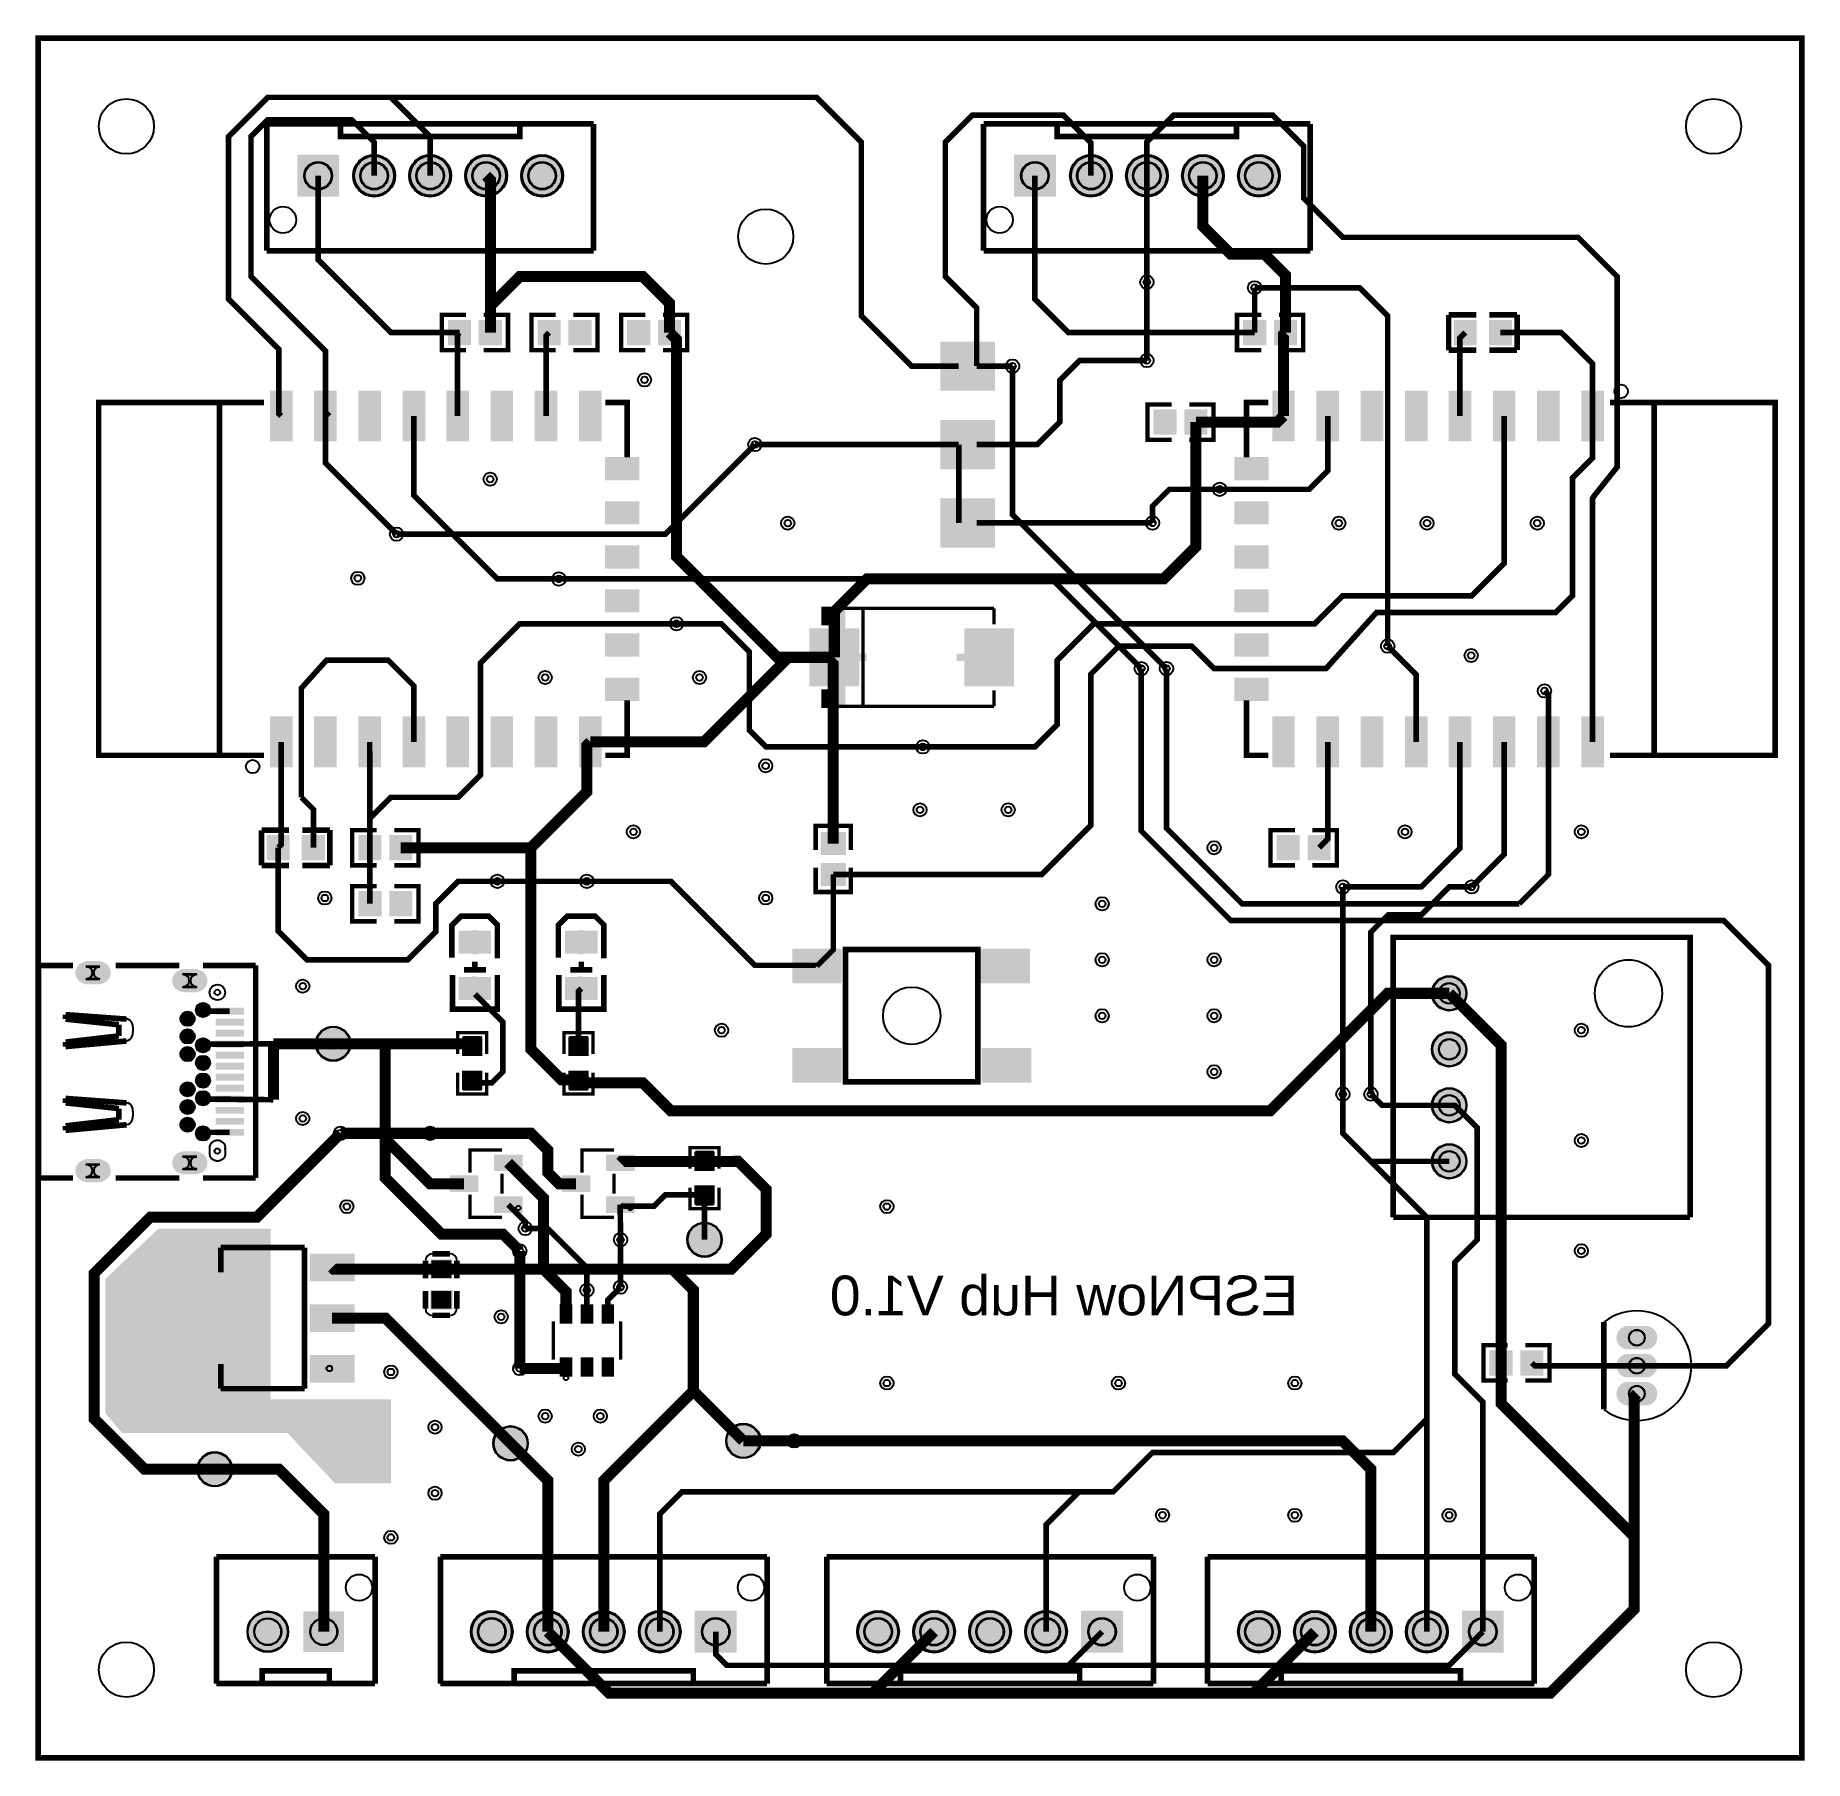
# Model space of a CAD drawing. Header units: millimetres. Extents: x -0.1 to 80.1, y 39.9 to 118.1.
import ezdxf

# ---------------------------------------------------------------- set-up
doc = ezdxf.new("R2010")
doc.units = ezdxf.units.MM
for name, color, linetype, true_color in [('BoardOutLine', 7, 'Continuous', 0xff00ff), ('BottomLayer', 7, 'Continuous', 0x0000ff), ('BottomSolderMaskLayer', 7, 'Continuous', 0xaa00ff), ('Document', 7, 'Continuous', 0xffffff), ('Hole', 7, 'Continuous', 0x222222), ('Multi-Layer', 7, 'Continuous', 0xc0c0c0), ('TopLayer', 7, 'Continuous', 0xff0000), ('TopPasteMaskLayer', 7, 'Continuous', 0x808080), ('TopSilkLayer', 7, 'Continuous', 0xffcc00), ('TopSolderMaskLayer', 7, 'Continuous', 0x800080)]:
    doc.layers.add(name, color=color, linetype=linetype, true_color=true_color)
doc.styles.get("Standard").update_dxf_attribs({"font": 'arial.ttf'})

msp = doc.modelspace()

# ---------------------------------------------------------------- texts
at = {"layer": 'BottomSilkLayer', "text_generation_flag": 2}
msp.add_text('ESPNow Hub V1.0', height=1.8, dxfattribs=at).set_placement((57.15, 60.071))

# ---------------------------------------------------------------- hatches: boundary and pattern name
at = {"layer": 'BottomSolderMaskLayer'}
for points in [[(11.749, 112.711), (13.651, 112.711), (13.651, 110.809), (11.749, 110.809)], [(14.289, 111.76, 1), (16.191, 111.76, 1)], [(16.829, 111.76, 1), (18.731, 111.76, 1)], [(19.369, 111.76, 1), (21.271, 111.76, 1)], [(21.909, 111.76, 1), (23.811, 111.76, 1)], [(44.261, 112.711), (46.163, 112.711), (46.163, 110.809), (44.261, 110.809)], [(46.801, 111.76, 1), (48.703, 111.76, 1)], [(49.341, 111.76, 1), (51.243, 111.76, 1)], [(51.881, 111.76, 1), (53.783, 111.76, 1)], [(54.421, 111.76, 1), (56.323, 111.76, 1)], [(2.803, 76.135, -0.785398), (2.803, 75.084), (2.172, 75.084, -0.785398), (2.172, 76.135)], [(7.193, 75.775, -0.785398), (7.193, 74.724), (6.562, 74.724, -0.785398), (6.562, 75.775)], [(63.221, 74.676, 1), (64.796, 74.676, 1)], [(6.452, 73.52, 1), (7.103, 73.52, 1)], [(7.152, 73.92, 1), (7.803, 73.92, 1)], [(6.452, 72.72, 1), (7.103, 72.72, 1)], [(6.452, 71.919, 1), (7.103, 71.919, 1)], [(7.152, 72.32, 1), (7.803, 72.32, 1)], [(63.221, 72.136, 1), (64.796, 72.136, 1)], [(7.152, 71.519, 1), (7.803, 71.519, 1)], [(6.452, 70.32, 1), (7.103, 70.32, 1)], [(7.152, 70.72, 1), (7.803, 70.72, 1)], [(6.452, 69.52, 1), (7.103, 69.52, 1)], [(7.152, 69.92, 1), (7.803, 69.92, 1)], [(63.221, 69.596, 1), (64.796, 69.596, 1)], [(6.452, 68.72, 1), (7.103, 68.72, 1)], [(7.152, 68.32, 1), (7.803, 68.32, 1)], [(7.193, 67.515, -0.785398), (7.193, 66.464), (6.562, 66.464, -0.785398), (6.562, 67.515)], [(63.221, 67.056, 1), (64.796, 67.056, 1)], [(2.803, 67.155, -0.785398), (2.803, 66.104), (2.172, 66.104, -0.785398), (2.172, 67.155)], [(73.03, 59.581, -0.785398), (73.03, 58.53), (72.004, 58.53, -0.785398), (72.004, 59.581)], [(73.03, 58.311, -0.785398), (73.03, 57.26), (72.004, 57.26, -0.785398), (72.004, 58.311)], [(73.03, 57.041, -0.785398), (73.03, 55.99), (72.004, 55.99, -0.785398), (72.004, 57.041)], [(9.489, 45.72, 1), (11.339, 45.72, 1)], [(13.879, 44.795), (12.029, 44.795), (12.029, 46.645), (13.879, 46.645)], [(19.623, 45.72, 1), (21.525, 45.72, 1)], [(22.163, 45.72, 1), (24.065, 45.72, 1)], [(24.703, 45.72, 1), (26.605, 45.72, 1)], [(27.243, 45.72, 1), (29.145, 45.72, 1)], [(31.685, 44.769), (29.783, 44.769), (29.783, 46.671), (31.685, 46.671)], [(37.149, 45.72, 1), (39.051, 45.72, 1)], [(39.689, 45.72, 1), (41.591, 45.72, 1)], [(42.229, 45.72, 1), (44.131, 45.72, 1)], [(44.769, 45.72, 1), (46.671, 45.72, 1)], [(49.211, 44.769), (47.309, 44.769), (47.309, 46.671), (49.211, 46.671)], [(54.421, 45.72, 1), (56.323, 45.72, 1)], [(56.961, 45.72, 1), (58.863, 45.72, 1)], [(59.501, 45.72, 1), (61.403, 45.72, 1)], [(62.041, 45.72, 1), (63.943, 45.72, 1)], [(66.483, 44.769), (64.581, 44.769), (64.581, 46.671), (66.483, 46.671)]]:
    msp.add_hatch(color=256, dxfattribs=at).paths.add_polyline_path(points)
at = {"layer": 'Document'}
for points in [[(40.919, 102.007), (43.409, 102.007), (43.409, 104.242), (40.919, 104.242)], [(40.919, 98.451), (43.409, 98.451), (43.409, 100.686), (40.919, 100.686)], [(40.919, 94.895), (43.409, 94.895), (43.409, 97.13), (40.919, 97.13)], [(35.974, 92.066), (35.974, 90.991), (36.619, 90.991), (36.619, 92.066)], [(36.78, 90.991), (36.78, 88.841), (37.103, 88.841), (37.103, 90.991)], [(36.297, 90.077), (36.297, 89.755), (37.587, 89.755), (37.587, 90.077)], [(42.952, 90.077), (42.952, 89.755), (41.662, 89.755), (41.662, 90.077)], [(35.974, 87.766), (35.974, 88.841), (36.619, 88.841), (36.619, 87.766)], [(19.703, 76.441), (19.703, 77.541), (19.903, 77.541), (19.903, 76.441)], [(24.529, 76.441), (24.529, 77.541), (24.729, 77.541), (24.729, 76.441)], [(19.872, 75.452), (19.872, 74.352), (19.672, 74.352), (19.672, 75.452)], [(24.698, 75.452), (24.698, 74.352), (24.498, 74.352), (24.498, 75.452)], [(19.256, 75.005), (20.356, 75.005), (20.356, 74.805), (19.256, 74.805)], [(24.082, 75.005), (25.182, 75.005), (25.182, 74.805), (24.082, 74.805)]]:
    msp.add_hatch(color=256, dxfattribs=at).paths.add_polyline_path(points)
at = {"layer": 'Multi-Layer'}
for points in [[(11.8, 112.66), (13.6, 112.66), (13.6, 110.86), (11.8, 110.86)], [(14.34, 111.76, 1), (16.14, 111.76, 1)], [(16.88, 111.76, 1), (18.68, 111.76, 1)], [(19.42, 111.76, 1), (21.22, 111.76, 1)], [(21.96, 111.76, 1), (23.76, 111.76, 1)], [(44.312, 112.66), (46.112, 112.66), (46.112, 110.86), (44.312, 110.86)], [(46.852, 111.76, 1), (48.652, 111.76, 1)], [(49.392, 111.76, 1), (51.192, 111.76, 1)], [(51.932, 111.76, 1), (53.732, 111.76, 1)], [(54.472, 111.76, 1), (56.272, 111.76, 1)], [(2.787, 76.11, -0.785398), (2.787, 75.11), (2.187, 75.11, -0.785398), (2.187, 76.11)], [(7.178, 75.75, -0.785398), (7.178, 74.75), (6.578, 74.75, -0.785398), (6.578, 75.75)], [(63.246, 74.676, 1), (64.77, 74.676, 1)], [(7.178, 73.92, 1), (7.778, 73.92, 1)], [(6.477, 73.52, 1), (7.077, 73.52, 1)], [(6.477, 72.72, 1), (7.077, 72.72, 1)], [(7.178, 72.32, 1), (7.778, 72.32, 1)], [(63.246, 72.136, 1), (64.77, 72.136, 1)], [(6.477, 71.919, 1), (7.077, 71.919, 1)], [(7.178, 71.519, 1), (7.778, 71.519, 1)], [(7.178, 70.72, 1), (7.778, 70.72, 1)], [(6.477, 70.32, 1), (7.077, 70.32, 1)], [(7.178, 69.92, 1), (7.778, 69.92, 1)], [(63.246, 69.596, 1), (64.77, 69.596, 1)], [(6.477, 69.52, 1), (7.077, 69.52, 1)], [(6.477, 68.72, 1), (7.077, 68.72, 1)], [(7.178, 68.32, 1), (7.778, 68.32, 1)], [(7.178, 67.49, -0.785398), (7.178, 66.49), (6.578, 66.49, -0.785398), (6.578, 67.49)], [(63.246, 67.056, 1), (64.77, 67.056, 1)], [(2.787, 67.13, -0.785398), (2.787, 66.13), (2.187, 66.13, -0.785398), (2.187, 67.13)], [(73.017, 59.555, -0.785398), (73.017, 58.555), (72.017, 58.555, -0.785398), (72.017, 59.555)], [(73.017, 58.285, -0.785398), (73.017, 57.285), (72.017, 57.285, -0.785398), (72.017, 58.285)], [(73.017, 57.015, -0.785398), (73.017, 56.015), (72.017, 56.015, -0.785398), (72.017, 57.015)], [(9.514, 45.72, 1), (11.314, 45.72, 1)], [(13.854, 44.82), (12.054, 44.82), (12.054, 46.62), (13.854, 46.62)], [(19.674, 45.72, 1), (21.474, 45.72, 1)], [(22.214, 45.72, 1), (24.014, 45.72, 1)], [(24.754, 45.72, 1), (26.554, 45.72, 1)], [(27.294, 45.72, 1), (29.094, 45.72, 1)], [(31.634, 44.82), (29.834, 44.82), (29.834, 46.62), (31.634, 46.62)], [(37.2, 45.72, 1), (39, 45.72, 1)], [(39.74, 45.72, 1), (41.54, 45.72, 1)], [(42.28, 45.72, 1), (44.08, 45.72, 1)], [(44.82, 45.72, 1), (46.62, 45.72, 1)], [(49.16, 44.82), (47.36, 44.82), (47.36, 46.62), (49.16, 46.62)], [(54.472, 45.72, 1), (56.272, 45.72, 1)], [(57.012, 45.72, 1), (58.812, 45.72, 1)], [(59.552, 45.72, 1), (61.352, 45.72, 1)], [(62.092, 45.72, 1), (63.892, 45.72, 1)], [(66.432, 44.82), (64.632, 44.82), (64.632, 46.62), (66.432, 46.62)]]:
    msp.add_hatch(color=256, dxfattribs=at).paths.add_polyline_path(points)
at = {"layer": 'TopLayer'}
for points in [[(18.612, 105.198), (19.612, 105.198), (19.612, 104.098), (18.612, 104.098)], [(20.012, 105.198), (21.012, 105.198), (21.012, 104.098), (20.012, 104.098)], [(23.676, 104.098), (22.676, 104.098), (22.676, 105.198), (23.676, 105.198)], [(25.076, 104.098), (24.076, 104.098), (24.076, 105.198), (25.076, 105.198)], [(26.74, 105.198), (27.74, 105.198), (27.74, 104.098), (26.74, 104.098)], [(28.14, 105.198), (29.14, 105.198), (29.14, 104.098), (28.14, 104.098)], [(54.68, 105.198), (55.68, 105.198), (55.68, 104.098), (54.68, 104.098)], [(56.08, 105.198), (57.08, 105.198), (57.08, 104.098), (56.08, 104.098)], [(64.232, 105.198), (65.232, 105.198), (65.232, 104.098), (64.232, 104.098)], [(65.832, 105.198), (66.832, 105.198), (66.832, 104.098), (65.832, 104.098)], [(41.44, 103.759), (42.075, 103.759), (42.075, 102.489), (41.44, 102.489)], [(42.253, 103.759), (42.888, 103.759), (42.888, 102.489), (42.253, 102.489)], [(10.523, 99.764), (10.523, 101.963), (11.524, 101.963), (11.524, 99.764)], [(12.53, 99.764), (12.53, 101.963), (13.531, 101.963), (13.531, 99.764)], [(14.536, 99.764), (14.536, 101.963), (15.537, 101.963), (15.537, 99.764)], [(16.543, 99.764), (16.543, 101.963), (17.544, 101.963), (17.544, 99.764)], [(18.524, 99.764), (18.524, 101.963), (19.525, 101.963), (19.525, 99.764)], [(20.531, 99.764), (20.531, 101.963), (21.532, 101.963), (21.532, 99.764)], [(22.537, 99.764), (22.537, 101.963), (23.538, 101.963), (23.538, 99.764)], [(24.544, 99.764), (24.544, 101.963), (25.545, 101.963), (25.545, 99.764)], [(56.99, 101.963), (56.99, 99.764), (55.989, 99.764), (55.989, 101.963)], [(58.997, 101.963), (58.997, 99.764), (57.996, 99.764), (57.996, 101.963)], [(61.003, 101.963), (61.003, 99.764), (60.003, 99.764), (60.003, 101.963)], [(63.01, 101.963), (63.01, 99.764), (62.009, 99.764), (62.009, 101.963)], [(64.991, 101.963), (64.991, 99.764), (63.99, 99.764), (63.99, 101.963)], [(66.998, 101.963), (66.998, 99.764), (65.997, 99.764), (65.997, 101.963)], [(69.004, 101.963), (69.004, 99.764), (68.004, 99.764), (68.004, 101.963)], [(71.011, 101.963), (71.011, 99.764), (70.01, 99.764), (70.01, 101.963)], [(50.616, 101.134), (51.616, 101.134), (51.616, 100.034), (50.616, 100.034)], [(52.016, 101.134), (53.016, 101.134), (53.016, 100.034), (52.016, 100.034)], [(41.44, 100.203), (42.075, 100.203), (42.075, 98.933), (41.44, 98.933)], [(42.253, 100.203), (42.888, 100.203), (42.888, 98.933), (42.253, 98.933)], [(27.243, 97.976), (25.742, 97.976), (25.742, 98.976), (27.243, 98.976)], [(54.291, 98.976), (55.792, 98.976), (55.792, 97.976), (54.291, 97.976)], [(27.243, 95.969), (25.742, 95.969), (25.742, 96.97), (27.243, 96.97)], [(41.44, 96.647), (42.075, 96.647), (42.075, 95.377), (41.44, 95.377)], [(42.253, 96.647), (42.888, 96.647), (42.888, 95.377), (42.253, 95.377)], [(54.291, 96.97), (55.792, 96.97), (55.792, 95.969), (54.291, 95.969)], [(27.243, 93.962), (25.742, 93.962), (25.742, 94.963), (27.243, 94.963)], [(54.291, 94.963), (55.792, 94.963), (55.792, 93.962), (54.291, 93.962)], [(27.243, 91.981), (25.742, 91.981), (25.742, 92.982), (27.243, 92.982)], [(54.291, 92.982), (55.792, 92.982), (55.792, 91.981), (54.291, 91.981)], [(27.243, 89.975), (25.742, 89.975), (25.742, 90.975), (27.243, 90.975)], [(37.217, 91.212), (37.217, 88.62), (35.009, 88.62), (35.009, 91.212)], [(42.032, 91.212), (42.032, 88.62), (44.239, 88.62), (44.239, 91.212)], [(54.291, 90.975), (55.792, 90.975), (55.792, 89.975), (54.291, 89.975)], [(27.243, 87.968), (25.742, 87.968), (25.742, 88.969), (27.243, 88.969)], [(54.291, 88.969), (55.792, 88.969), (55.792, 87.968), (54.291, 87.968)], [(10.523, 84.981), (10.523, 87.181), (11.524, 87.181), (11.524, 84.981)], [(12.53, 84.981), (12.53, 87.181), (13.531, 87.181), (13.531, 84.981)], [(14.536, 84.981), (14.536, 87.181), (15.537, 87.181), (15.537, 84.981)], [(16.543, 84.981), (16.543, 87.181), (17.544, 87.181), (17.544, 84.981)], [(18.524, 84.981), (18.524, 87.181), (19.525, 87.181), (19.525, 84.981)], [(20.531, 84.981), (20.531, 87.181), (21.532, 87.181), (21.532, 84.981)], [(22.537, 84.981), (22.537, 87.181), (23.538, 87.181), (23.538, 84.981)], [(24.544, 84.981), (24.544, 87.181), (25.545, 87.181), (25.545, 84.981)], [(56.99, 87.181), (56.99, 84.981), (55.989, 84.981), (55.989, 87.181)], [(58.997, 87.181), (58.997, 84.981), (57.996, 84.981), (57.996, 87.181)], [(61.003, 87.181), (61.003, 84.981), (60.003, 84.981), (60.003, 87.181)], [(63.01, 87.181), (63.01, 84.981), (62.009, 84.981), (62.009, 87.181)], [(64.991, 87.181), (64.991, 84.981), (63.99, 84.981), (63.99, 87.181)], [(66.998, 87.181), (66.998, 84.981), (65.997, 84.981), (65.997, 87.181)], [(69.004, 87.181), (69.004, 84.981), (68.004, 84.981), (68.004, 87.181)], [(71.011, 87.181), (71.011, 84.981), (70.01, 84.981), (70.01, 87.181)], [(35.518, 80.972), (35.518, 81.972), (36.618, 81.972), (36.618, 80.972)], [(11.384, 80.73), (10.384, 80.73), (10.384, 81.83), (11.384, 81.83)], [(12.984, 80.73), (11.984, 80.73), (11.984, 81.83), (12.984, 81.83)], [(14.548, 81.83), (15.548, 81.83), (15.548, 80.73), (14.548, 80.73)], [(15.948, 81.83), (16.948, 81.83), (16.948, 80.73), (15.948, 80.73)], [(56.204, 81.83), (57.204, 81.83), (57.204, 80.73), (56.204, 80.73)], [(57.604, 81.83), (58.604, 81.83), (58.604, 80.73), (57.604, 80.73)], [(35.518, 79.572), (35.518, 80.572), (36.618, 80.572), (36.618, 79.572)], [(15.548, 78.19), (14.548, 78.19), (14.548, 79.29), (15.548, 79.29)], [(16.948, 78.19), (15.948, 78.19), (15.948, 79.29), (16.948, 79.29)], [(19.112, 76.496), (19.112, 77.496), (20.512, 77.496), (20.512, 76.496)], [(23.938, 76.496), (23.938, 77.496), (25.338, 77.496), (25.338, 76.496)], [(34.274, 75.16), (34.274, 76.66), (36.374, 76.66), (36.374, 75.16)], [(42.824, 75.16), (42.824, 76.66), (44.924, 76.66), (44.924, 75.16)], [(19.112, 74.396), (19.112, 75.396), (20.512, 75.396), (20.512, 74.396)], [(23.938, 74.396), (23.938, 75.396), (25.338, 75.396), (25.338, 74.396)], [(9.237, 74.02), (9.237, 73.72), (8.137, 73.72), (8.137, 74.02)], [(9.237, 73.52), (9.237, 73.22), (8.137, 73.22), (8.137, 73.52)], [(12.621, 72.39, 1), (14.145, 72.39, 1)], [(9.237, 73.02), (9.237, 72.72), (8.137, 72.72), (8.137, 73.02)], [(9.237, 72.52), (9.237, 72.22), (8.137, 72.22), (8.137, 72.52)], [(20.117, 71.851), (19.253, 71.851), (19.253, 72.658), (20.117, 72.658)], [(24.943, 71.851), (24.079, 71.851), (24.079, 72.658), (24.943, 72.658)], [(9.237, 72.02), (9.237, 71.72), (8.137, 71.72), (8.137, 72.02)], [(9.237, 71.52), (9.237, 71.22), (8.137, 71.22), (8.137, 71.52)], [(34.274, 70.66), (34.274, 72.16), (36.374, 72.16), (36.374, 70.66)], [(42.874, 70.66), (42.874, 72.16), (44.974, 72.16), (44.974, 70.66)], [(9.237, 71.02), (9.237, 70.72), (8.137, 70.72), (8.137, 71.02)], [(20.117, 71.151), (19.253, 71.151), (19.253, 70.345), (20.117, 70.345)], [(24.943, 71.151), (24.079, 71.151), (24.079, 70.345), (24.943, 70.345)], [(9.237, 70.52), (9.237, 70.22), (8.137, 70.22), (8.137, 70.52)], [(9.237, 70.02), (9.237, 69.72), (8.137, 69.72), (8.137, 70.02)], [(9.237, 69.52), (9.237, 69.22), (8.137, 69.22), (8.137, 69.52)], [(9.237, 69.02), (9.237, 68.72), (8.137, 68.72), (8.137, 69.02)], [(9.237, 68.52), (9.237, 68.22), (8.137, 68.22), (8.137, 68.52)], [(30.658, 66.644), (29.794, 66.644), (29.794, 67.451), (30.658, 67.451)], [(20.695, 67.34), (21.945, 67.34), (21.945, 66.64), (20.695, 66.64)], [(25.775, 67.34), (27.025, 67.34), (27.025, 66.64), (25.775, 66.64)], [(18.695, 66.39), (19.945, 66.39), (19.945, 65.69), (18.695, 65.69)], [(23.775, 66.39), (25.025, 66.39), (25.025, 65.69), (23.775, 65.69)], [(30.658, 65.944), (29.794, 65.944), (29.794, 65.138), (30.658, 65.138)], [(20.695, 65.44), (21.945, 65.44), (21.945, 64.74), (20.695, 64.74)], [(25.775, 65.44), (27.025, 65.44), (27.025, 64.74), (25.775, 64.74)], [(29.464, 63.5, 1), (30.988, 63.5, 1)], [(3.048, 61.722), (5.461, 64.008), (10.541, 64.008), (10.541, 59.309), (10.541, 56.261), (16.002, 56.261), (16.002, 53.721), (16.002, 52.451), (13.462, 52.451), (11.303, 54.737), (5.08, 54.737), (3.81, 54.737), (3.048, 55.626)], [(14.335, 61.644), (12.335, 61.644), (12.335, 62.844), (14.335, 62.844)], [(8.135, 58.044), (5.835, 58.044), (5.835, 61.844), (8.135, 61.844)], [(17.838, 61.768), (17.838, 62.568), (18.738, 62.568), (18.738, 61.768)], [(17.838, 60.368), (17.838, 61.168), (18.738, 61.168), (18.738, 60.368)], [(14.335, 59.344), (12.335, 59.344), (12.335, 60.544), (14.335, 60.544)], [(24.208, 60.528), (24.208, 59.728), (23.676, 59.728), (23.676, 60.528)], [(25.158, 60.528), (25.158, 59.728), (24.626, 59.728), (24.626, 60.528)], [(26.108, 60.528), (26.108, 59.728), (25.576, 59.728), (25.576, 60.528)], [(14.335, 57.044), (12.335, 57.044), (12.335, 58.244), (14.335, 58.244)], [(24.208, 58.128), (24.208, 57.328), (23.676, 57.328), (23.676, 58.128)], [(25.158, 58.128), (25.158, 57.328), (24.626, 57.328), (24.626, 58.128)], [(26.108, 58.128), (26.108, 57.328), (25.576, 57.328), (25.576, 58.128)], [(66.856, 57.362), (65.856, 57.362), (65.856, 58.462), (66.856, 58.462)], [(68.256, 57.362), (67.256, 57.362), (67.256, 58.462), (68.256, 58.462)], [(20.666, 54.264, 1), (22.19, 54.264, 1)], [(31.225, 54.373, 1), (32.749, 54.373, 1)], [(7.247, 53.086, 1), (8.771, 53.086, 1)]]:
    msp.add_hatch(color=256, dxfattribs=at).paths.add_polyline_path(points)
at = {"layer": 'TopPasteMaskLayer'}
for points in [[(18.612, 105.198), (19.612, 105.198), (19.612, 104.098), (18.612, 104.098)], [(20.012, 105.198), (21.012, 105.198), (21.012, 104.098), (20.012, 104.098)], [(23.676, 104.098), (22.676, 104.098), (22.676, 105.198), (23.676, 105.198)], [(25.076, 104.098), (24.076, 104.098), (24.076, 105.198), (25.076, 105.198)], [(26.74, 105.198), (27.74, 105.198), (27.74, 104.098), (26.74, 104.098)], [(28.14, 105.198), (29.14, 105.198), (29.14, 104.098), (28.14, 104.098)], [(54.68, 105.198), (55.68, 105.198), (55.68, 104.098), (54.68, 104.098)], [(56.08, 105.198), (57.08, 105.198), (57.08, 104.098), (56.08, 104.098)], [(64.232, 105.198), (65.232, 105.198), (65.232, 104.098), (64.232, 104.098)], [(65.832, 105.198), (66.832, 105.198), (66.832, 104.098), (65.832, 104.098)], [(41.44, 103.759), (42.075, 103.759), (42.075, 102.489), (41.44, 102.489)], [(42.253, 103.759), (42.888, 103.759), (42.888, 102.489), (42.253, 102.489)], [(10.523, 99.764), (10.523, 101.963), (11.524, 101.963), (11.524, 99.764)], [(12.53, 99.764), (12.53, 101.963), (13.531, 101.963), (13.531, 99.764)], [(14.536, 99.764), (14.536, 101.963), (15.537, 101.963), (15.537, 99.764)], [(16.543, 99.764), (16.543, 101.963), (17.544, 101.963), (17.544, 99.764)], [(18.524, 99.764), (18.524, 101.963), (19.525, 101.963), (19.525, 99.764)], [(20.531, 99.764), (20.531, 101.963), (21.532, 101.963), (21.532, 99.764)], [(22.537, 99.764), (22.537, 101.963), (23.538, 101.963), (23.538, 99.764)], [(24.544, 99.764), (24.544, 101.963), (25.545, 101.963), (25.545, 99.764)], [(56.99, 101.963), (56.99, 99.764), (55.989, 99.764), (55.989, 101.963)], [(58.997, 101.963), (58.997, 99.764), (57.996, 99.764), (57.996, 101.963)], [(61.003, 101.963), (61.003, 99.764), (60.003, 99.764), (60.003, 101.963)], [(63.01, 101.963), (63.01, 99.764), (62.009, 99.764), (62.009, 101.963)], [(64.991, 101.963), (64.991, 99.764), (63.99, 99.764), (63.99, 101.963)], [(66.998, 101.963), (66.998, 99.764), (65.997, 99.764), (65.997, 101.963)], [(69.004, 101.963), (69.004, 99.764), (68.004, 99.764), (68.004, 101.963)], [(71.011, 101.963), (71.011, 99.764), (70.01, 99.764), (70.01, 101.963)], [(50.616, 101.134), (51.616, 101.134), (51.616, 100.034), (50.616, 100.034)], [(52.016, 101.134), (53.016, 101.134), (53.016, 100.034), (52.016, 100.034)], [(41.44, 100.203), (42.075, 100.203), (42.075, 98.933), (41.44, 98.933)], [(42.253, 100.203), (42.888, 100.203), (42.888, 98.933), (42.253, 98.933)], [(27.243, 97.976), (25.742, 97.976), (25.742, 98.976), (27.243, 98.976)], [(54.291, 98.976), (55.792, 98.976), (55.792, 97.976), (54.291, 97.976)], [(27.243, 95.969), (25.742, 95.969), (25.742, 96.97), (27.243, 96.97)], [(41.44, 96.647), (42.075, 96.647), (42.075, 95.377), (41.44, 95.377)], [(42.253, 96.647), (42.888, 96.647), (42.888, 95.377), (42.253, 95.377)], [(54.291, 96.97), (55.792, 96.97), (55.792, 95.969), (54.291, 95.969)], [(27.243, 93.962), (25.742, 93.962), (25.742, 94.963), (27.243, 94.963)], [(54.291, 94.963), (55.792, 94.963), (55.792, 93.962), (54.291, 93.962)], [(27.243, 91.981), (25.742, 91.981), (25.742, 92.982), (27.243, 92.982)], [(54.291, 92.982), (55.792, 92.982), (55.792, 91.981), (54.291, 91.981)], [(27.243, 89.975), (25.742, 89.975), (25.742, 90.975), (27.243, 90.975)], [(37.217, 91.212), (37.217, 88.62), (35.009, 88.62), (35.009, 91.212)], [(42.032, 91.212), (42.032, 88.62), (44.239, 88.62), (44.239, 91.212)], [(54.291, 90.975), (55.792, 90.975), (55.792, 89.975), (54.291, 89.975)], [(27.243, 87.968), (25.742, 87.968), (25.742, 88.969), (27.243, 88.969)], [(54.291, 88.969), (55.792, 88.969), (55.792, 87.968), (54.291, 87.968)], [(10.523, 84.981), (10.523, 87.181), (11.524, 87.181), (11.524, 84.981)], [(12.53, 84.981), (12.53, 87.181), (13.531, 87.181), (13.531, 84.981)], [(14.536, 84.981), (14.536, 87.181), (15.537, 87.181), (15.537, 84.981)], [(16.543, 84.981), (16.543, 87.181), (17.544, 87.181), (17.544, 84.981)], [(18.524, 84.981), (18.524, 87.181), (19.525, 87.181), (19.525, 84.981)], [(20.531, 84.981), (20.531, 87.181), (21.532, 87.181), (21.532, 84.981)], [(22.537, 84.981), (22.537, 87.181), (23.538, 87.181), (23.538, 84.981)], [(24.544, 84.981), (24.544, 87.181), (25.545, 87.181), (25.545, 84.981)], [(56.99, 87.181), (56.99, 84.981), (55.989, 84.981), (55.989, 87.181)], [(58.997, 87.181), (58.997, 84.981), (57.996, 84.981), (57.996, 87.181)], [(61.003, 87.181), (61.003, 84.981), (60.003, 84.981), (60.003, 87.181)], [(63.01, 87.181), (63.01, 84.981), (62.009, 84.981), (62.009, 87.181)], [(64.991, 87.181), (64.991, 84.981), (63.99, 84.981), (63.99, 87.181)], [(66.998, 87.181), (66.998, 84.981), (65.997, 84.981), (65.997, 87.181)], [(69.004, 87.181), (69.004, 84.981), (68.004, 84.981), (68.004, 87.181)], [(71.011, 87.181), (71.011, 84.981), (70.01, 84.981), (70.01, 87.181)], [(35.518, 80.972), (35.518, 81.972), (36.618, 81.972), (36.618, 80.972)], [(11.384, 80.73), (10.384, 80.73), (10.384, 81.83), (11.384, 81.83)], [(12.984, 80.73), (11.984, 80.73), (11.984, 81.83), (12.984, 81.83)], [(14.548, 81.83), (15.548, 81.83), (15.548, 80.73), (14.548, 80.73)], [(15.948, 81.83), (16.948, 81.83), (16.948, 80.73), (15.948, 80.73)], [(56.204, 81.83), (57.204, 81.83), (57.204, 80.73), (56.204, 80.73)], [(57.604, 81.83), (58.604, 81.83), (58.604, 80.73), (57.604, 80.73)], [(35.518, 79.572), (35.518, 80.572), (36.618, 80.572), (36.618, 79.572)], [(15.548, 78.19), (14.548, 78.19), (14.548, 79.29), (15.548, 79.29)], [(16.948, 78.19), (15.948, 78.19), (15.948, 79.29), (16.948, 79.29)], [(19.112, 76.496), (19.112, 77.496), (20.512, 77.496), (20.512, 76.496)], [(23.938, 76.496), (23.938, 77.496), (25.338, 77.496), (25.338, 76.496)], [(34.274, 75.16), (34.274, 76.66), (36.374, 76.66), (36.374, 75.16)], [(42.824, 75.16), (42.824, 76.66), (44.924, 76.66), (44.924, 75.16)], [(2.787, 76.11), (2.819, 76.109), (2.851, 76.106), (2.883, 76.101), (2.914, 76.093), (2.945, 76.084), (2.975, 76.073), (3.004, 76.06), (3.033, 76.045), (3.06, 76.029), (3.086, 76.011), (3.112, 75.991), (3.135, 75.969), (3.158, 75.946), (3.178, 75.922), (3.198, 75.896), (3.215, 75.869), (3.231, 75.841), (3.245, 75.812), (3.257, 75.782), (3.267, 75.752), (3.275, 75.721), (3.281, 75.69), (3.285, 75.658), (3.287, 75.626), (3.287, 75.594), (3.285, 75.562), (3.281, 75.53), (3.275, 75.499), (3.267, 75.468), (3.257, 75.437), (3.245, 75.407), (3.231, 75.379), (3.215, 75.351), (3.198, 75.324), (3.178, 75.298), (3.158, 75.274), (3.135, 75.251), (3.112, 75.229), (3.086, 75.209), (3.06, 75.191), (3.033, 75.174), (3.004, 75.159), (2.975, 75.146), (2.945, 75.135), (2.914, 75.126), (2.883, 75.119), (2.851, 75.114), (2.819, 75.111), (2.787, 75.11), (2.187, 75.11), (2.155, 75.111), (2.123, 75.114), (2.092, 75.119), (2.061, 75.126), (2.03, 75.135), (2, 75.146), (1.97, 75.159), (1.942, 75.174), (1.915, 75.191), (1.888, 75.209), (1.863, 75.229), (1.84, 75.251), (1.817, 75.274), (1.797, 75.298), (1.777, 75.324), (1.76, 75.351), (1.744, 75.379), (1.73, 75.407), (1.718, 75.437), (1.708, 75.468), (1.7, 75.499), (1.694, 75.53), (1.69, 75.562), (1.688, 75.594), (1.688, 75.626), (1.69, 75.658), (1.694, 75.69), (1.7, 75.721), (1.708, 75.752), (1.718, 75.782), (1.73, 75.812), (1.744, 75.841), (1.76, 75.869), (1.777, 75.896), (1.797, 75.922), (1.817, 75.946), (1.84, 75.969), (1.863, 75.991), (1.888, 76.011), (1.915, 76.029), (1.942, 76.045), (1.97, 76.06), (2, 76.073), (2.03, 76.084), (2.061, 76.093), (2.092, 76.101), (2.123, 76.106), (2.155, 76.109), (2.187, 76.11)], [(7.177, 75.75), (7.209, 75.749), (7.241, 75.746), (7.273, 75.741), (7.304, 75.733), (7.335, 75.724), (7.365, 75.713), (7.394, 75.7), (7.423, 75.685), (7.45, 75.669), (7.476, 75.651), (7.501, 75.631), (7.525, 75.609), (7.548, 75.586), (7.568, 75.562), (7.587, 75.536), (7.605, 75.509), (7.621, 75.481), (7.635, 75.452), (7.647, 75.422), (7.657, 75.392), (7.665, 75.361), (7.671, 75.33), (7.675, 75.298), (7.677, 75.266), (7.677, 75.234), (7.675, 75.202), (7.671, 75.17), (7.665, 75.139), (7.657, 75.108), (7.647, 75.077), (7.635, 75.047), (7.621, 75.019), (7.605, 74.991), (7.587, 74.964), (7.568, 74.938), (7.548, 74.914), (7.525, 74.891), (7.501, 74.869), (7.476, 74.849), (7.45, 74.831), (7.423, 74.814), (7.394, 74.799), (7.365, 74.786), (7.335, 74.775), (7.304, 74.766), (7.273, 74.759), (7.241, 74.754), (7.209, 74.751), (7.177, 74.75), (6.577, 74.75), (6.545, 74.751), (6.513, 74.754), (6.482, 74.759), (6.451, 74.766), (6.42, 74.775), (6.39, 74.786), (6.36, 74.799), (6.332, 74.814), (6.305, 74.831), (6.278, 74.849), (6.253, 74.869), (6.23, 74.891), (6.207, 74.914), (6.186, 74.938), (6.167, 74.964), (6.15, 74.991), (6.134, 75.019), (6.12, 75.047), (6.108, 75.077), (6.098, 75.108), (6.09, 75.139), (6.084, 75.17), (6.08, 75.202), (6.078, 75.234), (6.078, 75.266), (6.08, 75.298), (6.084, 75.33), (6.09, 75.361), (6.098, 75.392), (6.108, 75.422), (6.12, 75.452), (6.134, 75.481), (6.15, 75.509), (6.167, 75.536), (6.186, 75.562), (6.207, 75.586), (6.23, 75.609), (6.253, 75.631), (6.278, 75.651), (6.305, 75.669), (6.332, 75.685), (6.36, 75.7), (6.39, 75.713), (6.42, 75.724), (6.451, 75.733), (6.482, 75.741), (6.513, 75.746), (6.545, 75.749), (6.577, 75.75)], [(19.112, 74.396), (19.112, 75.396), (20.512, 75.396), (20.512, 74.396)], [(23.938, 74.396), (23.938, 75.396), (25.338, 75.396), (25.338, 74.396)], [(9.237, 74.02), (9.237, 73.72), (8.137, 73.72), (8.137, 74.02)], [(9.237, 73.52), (9.237, 73.22), (8.137, 73.22), (8.137, 73.52)], [(12.621, 72.39, 1), (14.145, 72.39, 1)], [(9.237, 73.02), (9.237, 72.72), (8.137, 72.72), (8.137, 73.02)], [(9.237, 72.52), (9.237, 72.22), (8.137, 72.22), (8.137, 72.52)], [(19.235, 72.696), (19.235, 71.896), (19.285, 71.846), (19.513, 71.846), (19.513, 72.216), (19.843, 72.216), (19.843, 71.846), (20.085, 71.846), (20.135, 71.896), (20.135, 72.696), (20.085, 72.746), (19.285, 72.746)], [(24.061, 72.696), (24.061, 71.896), (24.111, 71.846), (24.339, 71.846), (24.339, 72.216), (24.669, 72.216), (24.669, 71.846), (24.911, 71.846), (24.961, 71.896), (24.961, 72.696), (24.911, 72.746), (24.111, 72.746)], [(9.237, 72.02), (9.237, 71.72), (8.137, 71.72), (8.137, 72.02)], [(9.237, 71.52), (9.237, 71.22), (8.137, 71.22), (8.137, 71.52)], [(34.274, 70.66), (34.274, 72.16), (36.374, 72.16), (36.374, 70.66)], [(42.874, 70.66), (42.874, 72.16), (44.974, 72.16), (44.974, 70.66)], [(9.237, 71.02), (9.237, 70.72), (8.137, 70.72), (8.137, 71.02)], [(19.285, 71.146), (19.513, 71.146), (19.513, 70.766), (19.843, 70.766), (19.843, 71.146), (20.085, 71.146), (20.135, 71.096), (20.135, 70.306), (20.085, 70.256), (19.285, 70.256), (19.235, 70.306), (19.235, 71.096)], [(24.111, 71.146), (24.339, 71.146), (24.339, 70.766), (24.669, 70.766), (24.669, 71.146), (24.911, 71.146), (24.961, 71.096), (24.961, 70.306), (24.911, 70.256), (24.111, 70.256), (24.061, 70.306), (24.061, 71.096)], [(9.237, 70.52), (9.237, 70.22), (8.137, 70.22), (8.137, 70.52)], [(9.237, 70.02), (9.237, 69.72), (8.137, 69.72), (8.137, 70.02)], [(9.237, 69.52), (9.237, 69.22), (8.137, 69.22), (8.137, 69.52)], [(9.237, 69.02), (9.237, 68.72), (8.137, 68.72), (8.137, 69.02)], [(9.237, 68.52), (9.237, 68.22), (8.137, 68.22), (8.137, 68.52)], [(7.177, 67.49), (7.209, 67.489), (7.241, 67.486), (7.273, 67.481), (7.304, 67.473), (7.335, 67.464), (7.365, 67.453), (7.394, 67.44), (7.423, 67.425), (7.45, 67.409), (7.476, 67.39), (7.501, 67.37), (7.525, 67.349), (7.548, 67.326), (7.568, 67.302), (7.587, 67.276), (7.605, 67.249), (7.621, 67.221), (7.635, 67.192), (7.647, 67.162), (7.657, 67.132), (7.665, 67.101), (7.671, 67.07), (7.675, 67.038), (7.677, 67.006), (7.677, 66.974), (7.675, 66.942), (7.671, 66.91), (7.665, 66.879), (7.657, 66.848), (7.647, 66.817), (7.635, 66.787), (7.621, 66.758), (7.605, 66.731), (7.587, 66.704), (7.568, 66.678), (7.548, 66.654), (7.525, 66.631), (7.501, 66.609), (7.476, 66.589), (7.45, 66.571), (7.423, 66.554), (7.394, 66.539), (7.365, 66.526), (7.335, 66.515), (7.304, 66.506), (7.273, 66.499), (7.241, 66.494), (7.209, 66.491), (7.177, 66.49), (6.577, 66.49), (6.545, 66.491), (6.513, 66.494), (6.482, 66.499), (6.451, 66.506), (6.42, 66.515), (6.39, 66.526), (6.36, 66.539), (6.332, 66.554), (6.305, 66.571), (6.278, 66.589), (6.253, 66.609), (6.23, 66.631), (6.207, 66.654), (6.186, 66.678), (6.167, 66.704), (6.15, 66.731), (6.134, 66.758), (6.12, 66.787), (6.108, 66.817), (6.098, 66.848), (6.09, 66.879), (6.084, 66.91), (6.08, 66.942), (6.078, 66.974), (6.078, 67.006), (6.08, 67.038), (6.084, 67.07), (6.09, 67.101), (6.098, 67.132), (6.108, 67.162), (6.12, 67.192), (6.134, 67.221), (6.15, 67.249), (6.167, 67.276), (6.186, 67.302), (6.207, 67.326), (6.23, 67.349), (6.253, 67.37), (6.278, 67.39), (6.305, 67.409), (6.332, 67.425), (6.36, 67.44), (6.39, 67.453), (6.42, 67.464), (6.451, 67.473), (6.482, 67.481), (6.513, 67.486), (6.545, 67.489), (6.577, 67.49)], [(29.776, 67.489), (29.776, 66.689), (29.826, 66.639), (30.054, 66.639), (30.054, 67.009), (30.384, 67.009), (30.384, 66.639), (30.626, 66.639), (30.676, 66.689), (30.676, 67.489), (30.626, 67.539), (29.826, 67.539)], [(2.787, 67.13), (2.819, 67.129), (2.851, 67.126), (2.883, 67.121), (2.914, 67.113), (2.945, 67.104), (2.975, 67.093), (3.004, 67.08), (3.033, 67.066), (3.06, 67.049), (3.086, 67.031), (3.112, 67.011), (3.135, 66.989), (3.158, 66.966), (3.178, 66.942), (3.198, 66.916), (3.215, 66.889), (3.231, 66.861), (3.245, 66.832), (3.257, 66.803), (3.267, 66.772), (3.275, 66.741), (3.281, 66.71), (3.285, 66.678), (3.287, 66.646), (3.287, 66.614), (3.285, 66.582), (3.281, 66.55), (3.275, 66.519), (3.267, 66.488), (3.257, 66.457), (3.245, 66.427), (3.231, 66.399), (3.215, 66.371), (3.198, 66.344), (3.178, 66.318), (3.158, 66.294), (3.135, 66.271), (3.112, 66.249), (3.086, 66.229), (3.06, 66.211), (3.033, 66.194), (3.004, 66.179), (2.975, 66.166), (2.945, 66.155), (2.914, 66.146), (2.883, 66.139), (2.851, 66.134), (2.819, 66.131), (2.787, 66.13), (2.187, 66.13), (2.155, 66.131), (2.123, 66.134), (2.092, 66.139), (2.061, 66.146), (2.03, 66.155), (2, 66.166), (1.97, 66.179), (1.942, 66.194), (1.915, 66.211), (1.888, 66.229), (1.863, 66.249), (1.84, 66.271), (1.817, 66.294), (1.797, 66.318), (1.777, 66.344), (1.76, 66.371), (1.744, 66.399), (1.73, 66.427), (1.718, 66.457), (1.708, 66.488), (1.7, 66.519), (1.694, 66.55), (1.69, 66.582), (1.688, 66.614), (1.688, 66.646), (1.69, 66.678), (1.694, 66.71), (1.7, 66.741), (1.708, 66.772), (1.718, 66.803), (1.73, 66.832), (1.744, 66.861), (1.76, 66.889), (1.777, 66.916), (1.797, 66.942), (1.817, 66.966), (1.84, 66.989), (1.863, 67.011), (1.888, 67.031), (1.915, 67.049), (1.942, 67.066), (1.97, 67.08), (2, 67.093), (2.03, 67.104), (2.061, 67.113), (2.092, 67.121), (2.123, 67.126), (2.155, 67.129), (2.187, 67.13)], [(20.695, 67.34), (21.945, 67.34), (21.945, 66.64), (20.695, 66.64)], [(25.775, 67.34), (27.025, 67.34), (27.025, 66.64), (25.775, 66.64)], [(18.695, 66.39), (19.945, 66.39), (19.945, 65.69), (18.695, 65.69)], [(23.775, 66.39), (25.025, 66.39), (25.025, 65.69), (23.775, 65.69)], [(29.826, 65.939), (30.054, 65.939), (30.054, 65.559), (30.384, 65.559), (30.384, 65.939), (30.626, 65.939), (30.676, 65.889), (30.676, 65.099), (30.626, 65.049), (29.826, 65.049), (29.776, 65.099), (29.776, 65.889)], [(20.695, 65.44), (21.945, 65.44), (21.945, 64.74), (20.695, 64.74)], [(25.775, 65.44), (27.025, 65.44), (27.025, 64.74), (25.775, 64.74)], [(29.464, 63.5, 1), (30.988, 63.5, 1)], [(14.335, 61.644), (12.335, 61.644), (12.335, 62.844), (14.335, 62.844)], [(8.135, 58.044), (5.835, 58.044), (5.835, 61.844), (8.135, 61.844)], [(17.838, 61.768), (17.838, 62.568), (18.738, 62.568), (18.738, 61.768)], [(17.838, 60.368), (17.838, 61.168), (18.738, 61.168), (18.738, 60.368)], [(14.335, 59.344), (12.335, 59.344), (12.335, 60.544), (14.335, 60.544)], [(24.208, 60.528), (24.208, 59.728), (23.676, 59.728), (23.676, 60.528)], [(25.158, 60.528), (25.158, 59.728), (24.626, 59.728), (24.626, 60.528)], [(26.108, 60.528), (26.108, 59.728), (25.576, 59.728), (25.576, 60.528)], [(14.335, 57.044), (12.335, 57.044), (12.335, 58.244), (14.335, 58.244)], [(24.208, 58.128), (24.208, 57.328), (23.676, 57.328), (23.676, 58.128)], [(25.158, 58.128), (25.158, 57.328), (24.626, 57.328), (24.626, 58.128)], [(26.108, 58.128), (26.108, 57.328), (25.576, 57.328), (25.576, 58.128)], [(66.856, 57.362), (65.856, 57.362), (65.856, 58.462), (66.856, 58.462)], [(68.256, 57.362), (67.256, 57.362), (67.256, 58.462), (68.256, 58.462)], [(20.666, 54.264, 1), (22.19, 54.264, 1)], [(31.225, 54.373, 1), (32.749, 54.373, 1)], [(7.247, 53.086, 1), (8.771, 53.086, 1)]]:
    msp.add_hatch(color=256, dxfattribs=at).paths.add_polyline_path(points)
at = {"layer": 'TopSilkLayer'}
for points in [[(35.974, 92.219), (35.974, 91.365), (35.517, 91.365), (35.517, 92.219)], [(35.974, 87.614), (35.974, 88.468), (35.517, 88.468), (35.517, 87.614)]]:
    msp.add_hatch(color=256, dxfattribs=at).paths.add_polyline_path(points)
at = {"layer": 'TopSolderMaskLayer'}
for points in [[(11.749, 112.711), (13.651, 112.711), (13.651, 110.809), (11.749, 110.809)], [(14.289, 111.76, 1), (16.191, 111.76, 1)], [(16.829, 111.76, 1), (18.731, 111.76, 1)], [(19.369, 111.76, 1), (21.271, 111.76, 1)], [(21.909, 111.76, 1), (23.811, 111.76, 1)], [(44.261, 112.711), (46.163, 112.711), (46.163, 110.809), (44.261, 110.809)], [(46.801, 111.76, 1), (48.703, 111.76, 1)], [(49.341, 111.76, 1), (51.243, 111.76, 1)], [(51.881, 111.76, 1), (53.783, 111.76, 1)], [(54.421, 111.76, 1), (56.323, 111.76, 1)], [(18.587, 105.224), (19.637, 105.224), (19.637, 104.073), (18.587, 104.073)], [(19.987, 105.224), (21.037, 105.224), (21.037, 104.073), (19.987, 104.073)], [(23.702, 104.073), (22.651, 104.073), (22.651, 105.224), (23.702, 105.224)], [(25.102, 104.073), (24.051, 104.073), (24.051, 105.224), (25.102, 105.224)], [(26.715, 105.224), (27.765, 105.224), (27.765, 104.073), (26.715, 104.073)], [(28.115, 105.224), (29.165, 105.224), (29.165, 104.073), (28.115, 104.073)], [(54.655, 105.224), (55.705, 105.224), (55.705, 104.073), (54.655, 104.073)], [(56.055, 105.224), (57.105, 105.224), (57.105, 104.073), (56.055, 104.073)], [(64.207, 105.224), (65.258, 105.224), (65.258, 104.073), (64.207, 104.073)], [(65.807, 105.224), (66.858, 105.224), (66.858, 104.073), (65.807, 104.073)], [(41.415, 103.785), (42.101, 103.785), (42.101, 102.464), (41.415, 102.464)], [(42.228, 103.785), (42.913, 103.785), (42.913, 102.464), (42.228, 102.464)], [(10.512, 99.708), (10.512, 102.019), (11.536, 102.019), (11.536, 99.708)], [(12.518, 99.708), (12.518, 102.019), (13.542, 102.019), (13.542, 99.708)], [(14.525, 99.708), (14.525, 102.019), (15.549, 102.019), (15.549, 99.708)], [(16.531, 99.708), (16.531, 102.019), (17.555, 102.019), (17.555, 99.708)], [(18.513, 99.708), (18.513, 102.019), (19.537, 102.019), (19.537, 99.708)], [(20.519, 99.708), (20.519, 102.019), (21.543, 102.019), (21.543, 99.708)], [(22.526, 99.708), (22.526, 102.019), (23.55, 102.019), (23.55, 99.708)], [(24.533, 99.708), (24.533, 102.019), (25.556, 102.019), (25.556, 99.708)], [(57.002, 102.019), (57.002, 99.708), (55.978, 99.708), (55.978, 102.019)], [(59.008, 102.019), (59.008, 99.708), (57.984, 99.708), (57.984, 102.019)], [(61.015, 102.019), (61.015, 99.708), (59.991, 99.708), (59.991, 102.019)], [(63.021, 102.019), (63.021, 99.708), (61.998, 99.708), (61.998, 102.019)], [(65.003, 102.019), (65.003, 99.708), (63.979, 99.708), (63.979, 102.019)], [(67.009, 102.019), (67.009, 99.708), (65.985, 99.708), (65.985, 102.019)], [(69.016, 102.019), (69.016, 99.708), (67.992, 99.708), (67.992, 102.019)], [(71.022, 102.019), (71.022, 99.708), (69.999, 99.708), (69.999, 102.019)], [(50.591, 101.16), (51.641, 101.16), (51.641, 100.009), (50.591, 100.009)], [(51.991, 101.16), (53.041, 101.16), (53.041, 100.009), (51.991, 100.009)], [(41.415, 100.229), (42.101, 100.229), (42.101, 98.908), (41.415, 98.908)], [(42.228, 100.229), (42.913, 100.229), (42.913, 98.908), (42.228, 98.908)], [(27.268, 97.95), (25.716, 97.95), (25.716, 99.002), (27.268, 99.002)], [(54.266, 99.002), (55.818, 99.002), (55.818, 97.95), (54.266, 97.95)], [(27.268, 95.944), (25.716, 95.944), (25.716, 96.995), (27.268, 96.995)], [(41.415, 96.673), (42.101, 96.673), (42.101, 95.352), (41.415, 95.352)], [(42.228, 96.673), (42.913, 96.673), (42.913, 95.352), (42.228, 95.352)], [(54.266, 96.995), (55.818, 96.995), (55.818, 95.944), (54.266, 95.944)], [(27.268, 93.937), (25.716, 93.937), (25.716, 94.989), (27.268, 94.989)], [(54.266, 94.989), (55.818, 94.989), (55.818, 93.937), (54.266, 93.937)], [(27.268, 91.956), (25.716, 91.956), (25.716, 93.007), (27.268, 93.007)], [(54.266, 93.007), (55.818, 93.007), (55.818, 91.956), (54.266, 91.956)], [(27.268, 89.949), (25.716, 89.949), (25.716, 91.001), (27.268, 91.001)], [(37.242, 91.238), (37.242, 88.595), (34.984, 88.595), (34.984, 91.238)], [(42.006, 91.238), (42.006, 88.595), (44.264, 88.595), (44.264, 91.238)], [(54.266, 91.001), (55.818, 91.001), (55.818, 89.949), (54.266, 89.949)], [(27.268, 87.943), (25.716, 87.943), (25.716, 88.994), (27.268, 88.994)], [(54.266, 88.994), (55.818, 88.994), (55.818, 87.943), (54.266, 87.943)], [(10.512, 84.925), (10.512, 87.236), (11.536, 87.236), (11.536, 84.925)], [(12.518, 84.925), (12.518, 87.236), (13.542, 87.236), (13.542, 84.925)], [(14.525, 84.925), (14.525, 87.236), (15.549, 87.236), (15.549, 84.925)], [(16.531, 84.925), (16.531, 87.236), (17.555, 87.236), (17.555, 84.925)], [(18.513, 84.925), (18.513, 87.236), (19.537, 87.236), (19.537, 84.925)], [(20.519, 84.925), (20.519, 87.236), (21.543, 87.236), (21.543, 84.925)], [(22.526, 84.925), (22.526, 87.236), (23.55, 87.236), (23.55, 84.925)], [(24.533, 84.925), (24.533, 87.236), (25.556, 87.236), (25.556, 84.925)], [(57.002, 87.236), (57.002, 84.925), (55.978, 84.925), (55.978, 87.236)], [(59.008, 87.236), (59.008, 84.925), (57.984, 84.925), (57.984, 87.236)], [(61.015, 87.236), (61.015, 84.925), (59.991, 84.925), (59.991, 87.236)], [(63.021, 87.236), (63.021, 84.925), (61.998, 84.925), (61.998, 87.236)], [(65.003, 87.236), (65.003, 84.925), (63.979, 84.925), (63.979, 87.236)], [(67.009, 87.236), (67.009, 84.925), (65.985, 84.925), (65.985, 87.236)], [(69.016, 87.236), (69.016, 84.925), (67.992, 84.925), (67.992, 87.236)], [(71.022, 87.236), (71.022, 84.925), (69.999, 84.925), (69.999, 87.236)], [(35.49, 80.949), (35.49, 81.995), (36.646, 81.995), (36.646, 80.949)], [(11.409, 80.705), (10.359, 80.705), (10.359, 81.856), (11.409, 81.856)], [(13.009, 80.705), (11.959, 80.705), (11.959, 81.856), (13.009, 81.856)], [(14.523, 81.855), (15.573, 81.855), (15.573, 80.705), (14.523, 80.705)], [(15.923, 81.855), (16.973, 81.855), (16.973, 80.705), (15.923, 80.705)], [(56.179, 81.855), (57.229, 81.855), (57.229, 80.705), (56.179, 80.705)], [(57.579, 81.855), (58.629, 81.855), (58.629, 80.705), (57.579, 80.705)], [(35.49, 79.549), (35.49, 80.595), (36.646, 80.595), (36.646, 79.549)], [(15.574, 78.165), (14.523, 78.165), (14.523, 79.316), (15.574, 79.316)], [(16.974, 78.165), (15.923, 78.165), (15.923, 79.316), (16.974, 79.316)], [(19.077, 76.478), (19.077, 77.515), (20.547, 77.515), (20.547, 76.478)], [(23.903, 76.478), (23.903, 77.515), (25.373, 77.515), (25.373, 76.478)], [(34.203, 75.124), (34.203, 76.696), (36.445, 76.696), (36.445, 75.124)], [(42.753, 75.124), (42.753, 76.696), (44.995, 76.696), (44.995, 75.124)], [(2.803, 76.135, -0.785398), (2.803, 75.084), (2.172, 75.084, -0.785398), (2.172, 76.135)], [(7.193, 75.775, -0.785398), (7.193, 74.724), (6.562, 74.724, -0.785398), (6.562, 75.775)], [(63.221, 74.676, 1), (64.796, 74.676, 1)], [(19.077, 74.378), (19.077, 75.414), (20.547, 75.414), (20.547, 74.378)], [(23.903, 74.378), (23.903, 75.414), (25.373, 75.414), (25.373, 74.378)], [(6.452, 73.52, 1), (7.103, 73.52, 1)], [(7.152, 73.92, 1), (7.803, 73.92, 1)], [(9.33, 74.027), (9.33, 73.713), (8.044, 73.713), (8.044, 74.027)], [(6.452, 72.72, 1), (7.103, 72.72, 1)], [(9.33, 73.527), (9.33, 73.213), (8.044, 73.213), (8.044, 73.527)], [(12.595, 72.39, 1), (14.17, 72.39, 1)], [(6.452, 71.919, 1), (7.103, 71.919, 1)], [(7.152, 72.32, 1), (7.803, 72.32, 1)], [(9.33, 73.027), (9.33, 72.713), (8.044, 72.713), (8.044, 73.027)], [(9.33, 72.527), (9.33, 72.213), (8.044, 72.213), (8.044, 72.527)], [(20.144, 71.827), (19.226, 71.827), (19.226, 72.681), (20.144, 72.681)], [(24.97, 71.827), (24.052, 71.827), (24.052, 72.681), (24.97, 72.681)], [(63.221, 72.136, 1), (64.796, 72.136, 1)], [(7.152, 71.519, 1), (7.803, 71.519, 1)], [(9.33, 72.027), (9.33, 71.713), (8.044, 71.713), (8.044, 72.027)], [(9.33, 71.527), (9.33, 71.213), (8.044, 71.213), (8.044, 71.527)], [(34.203, 70.624), (34.203, 72.196), (36.445, 72.196), (36.445, 70.624)], [(42.803, 70.624), (42.803, 72.196), (45.045, 72.196), (45.045, 70.624)], [(6.452, 70.32, 1), (7.103, 70.32, 1)], [(7.152, 70.72, 1), (7.803, 70.72, 1)], [(9.33, 71.027), (9.33, 70.713), (8.044, 70.713), (8.044, 71.027)], [(20.144, 71.175), (19.226, 71.175), (19.226, 70.321), (20.144, 70.321)], [(24.97, 71.175), (24.052, 71.175), (24.052, 70.321), (24.97, 70.321)], [(6.452, 69.52, 1), (7.103, 69.52, 1)], [(7.152, 69.92, 1), (7.803, 69.92, 1)], [(9.33, 70.527), (9.33, 70.213), (8.044, 70.213), (8.044, 70.527)], [(9.33, 70.027), (9.33, 69.713), (8.044, 69.713), (8.044, 70.027)], [(63.221, 69.596, 1), (64.796, 69.596, 1)], [(6.452, 68.72, 1), (7.103, 68.72, 1)], [(9.33, 69.527), (9.33, 69.213), (8.044, 69.213), (8.044, 69.527)], [(9.33, 69.027), (9.33, 68.713), (8.044, 68.713), (8.044, 69.027)], [(7.152, 68.32, 1), (7.803, 68.32, 1)], [(9.33, 68.527), (9.33, 68.213), (8.044, 68.213), (8.044, 68.527)], [(7.193, 67.515, -0.785398), (7.193, 66.464), (6.562, 66.464, -0.785398), (6.562, 67.515)], [(30.685, 66.62), (29.767, 66.62), (29.767, 67.474), (30.685, 67.474)], [(63.221, 67.056, 1), (64.796, 67.056, 1)], [(2.803, 67.155, -0.785398), (2.803, 66.104), (2.172, 66.104, -0.785398), (2.172, 67.155)], [(20.67, 67.365), (21.97, 67.365), (21.97, 66.615), (20.67, 66.615)], [(25.75, 67.365), (27.05, 67.365), (27.05, 66.615), (25.75, 66.615)], [(18.67, 66.416), (19.97, 66.416), (19.97, 65.665), (18.67, 65.665)], [(23.75, 66.416), (25.05, 66.416), (25.05, 65.665), (23.75, 65.665)], [(30.685, 65.968), (29.767, 65.968), (29.767, 65.114), (30.685, 65.114)], [(20.67, 65.466), (21.97, 65.466), (21.97, 64.715), (20.67, 64.715)], [(25.75, 65.466), (27.05, 65.466), (27.05, 64.715), (25.75, 64.715)], [(29.439, 63.5, 1), (31.013, 63.5, 1)], [(14.36, 61.619), (12.31, 61.619), (12.31, 62.869), (14.36, 62.869)], [(17.781, 61.723), (17.781, 62.613), (18.795, 62.613), (18.795, 61.723)], [(8.16, 58.019), (5.81, 58.019), (5.81, 61.87), (8.16, 61.87)], [(17.781, 60.323), (17.781, 61.213), (18.795, 61.213), (18.795, 60.323)], [(14.36, 59.319), (12.31, 59.319), (12.31, 60.57), (14.36, 60.57)], [(24.225, 60.566), (24.225, 59.69), (23.659, 59.69), (23.659, 60.566)], [(25.175, 60.566), (25.175, 59.69), (24.609, 59.69), (24.609, 60.566)], [(26.125, 60.566), (26.125, 59.69), (25.559, 59.69), (25.559, 60.566)], [(73.03, 59.581, -0.785398), (73.03, 58.53), (72.004, 58.53, -0.785398), (72.004, 59.581)], [(14.36, 57.019), (12.31, 57.019), (12.31, 58.27), (14.36, 58.27)], [(24.225, 58.166), (24.225, 57.29), (23.659, 57.29), (23.659, 58.166)], [(25.175, 58.166), (25.175, 57.29), (24.609, 57.29), (24.609, 58.166)], [(26.125, 58.166), (26.125, 57.29), (25.559, 57.29), (25.559, 58.166)], [(66.882, 57.337), (65.831, 57.337), (65.831, 58.488), (66.882, 58.488)], [(68.282, 57.337), (67.231, 57.337), (67.231, 58.488), (68.282, 58.488)], [(73.03, 58.311, -0.785398), (73.03, 57.26), (72.004, 57.26, -0.785398), (72.004, 58.311)], [(73.03, 57.041, -0.785398), (73.03, 55.99), (72.004, 55.99, -0.785398), (72.004, 57.041)], [(20.641, 54.264, 1), (22.216, 54.264, 1)], [(31.2, 54.373, 1), (32.774, 54.373, 1)], [(7.221, 53.086, 1), (8.796, 53.086, 1)], [(9.489, 45.72, 1), (11.339, 45.72, 1)], [(13.879, 44.795), (12.029, 44.795), (12.029, 46.645), (13.879, 46.645)], [(19.623, 45.72, 1), (21.525, 45.72, 1)], [(22.163, 45.72, 1), (24.065, 45.72, 1)], [(24.703, 45.72, 1), (26.605, 45.72, 1)], [(27.243, 45.72, 1), (29.145, 45.72, 1)], [(31.685, 44.769), (29.783, 44.769), (29.783, 46.671), (31.685, 46.671)], [(37.149, 45.72, 1), (39.051, 45.72, 1)], [(39.689, 45.72, 1), (41.591, 45.72, 1)], [(42.229, 45.72, 1), (44.131, 45.72, 1)], [(44.769, 45.72, 1), (46.671, 45.72, 1)], [(49.211, 44.769), (47.309, 44.769), (47.309, 46.671), (49.211, 46.671)], [(54.421, 45.72, 1), (56.323, 45.72, 1)], [(56.961, 45.72, 1), (58.863, 45.72, 1)], [(59.501, 45.72, 1), (61.403, 45.72, 1)], [(62.041, 45.72, 1), (63.943, 45.72, 1)], [(66.483, 44.769), (64.581, 44.769), (64.581, 46.671), (66.483, 46.671)]]:
    msp.add_hatch(color=256, dxfattribs=at).paths.add_polyline_path(points)

# ---------------------------------------------------------------- linework, layer by layer
at = {"layer": 'BoardOutLine', "const_width": 0.254}
msp.add_lwpolyline([(0, 118), (80, 118), (80, 40), (0, 40), (0, 118)], close=True, dxfattribs=at)
at = {"layer": 'BottomLayer'}
for points, const_width in [([(50.292, 106.934), (50.292, 103.378)], 0.254), ([(55.18, 106.68), (59.944, 106.68), (61.214, 105.41), (61.214, 90.424)], 0.254), ([(44.196, 103.124), (44.196, 96.393), (51.181, 89.408)], 0.254), ([(32.512, 99.568), (28.448, 95.504), (16.256, 95.504)], 0.254), ([(50.546, 96.012), (50.546, 96.774), (51.308, 97.536), (53.594, 97.536)], 0.254), ([(23.622, 93.472), (32.766, 93.472), (45.974, 93.472), (50.038, 89.408)], 0.254), ([(40.132, 85.852), (33.02, 85.852), (32.258, 86.614), (32.258, 90.17), (30.988, 91.44), (28.956, 91.44)], 0.254), ([(24.892, 79.756), (20.828, 79.756)], 0.254), ([(59.182, 79.502), (59.182, 70.104)], 0.254), ([(65.024, 79.502), (64.001, 79.502), (62.731, 78.232), (61.232, 78.232), (60.452, 77.452), (60.452, 70.104)], 0.254), ([(17.78, 68.326), (13.716, 68.326)], 0.5), ([(24.892, 61.214), (24.892, 62.23), (23.114, 64.008), (22.098, 64.008)], 0.254), ([(26.416, 63.5), (26.416, 61.341)], 0.254), ([(21.844, 57.658), (21.844, 62.992)], 0.5), ([(34.29, 54.373), (59.165, 54.373), (60.452, 53.086), (60.452, 45.72)], 0.5), ([(30.734, 45.72), (30.734, 44.704), (31.242, 44.196), (46.736, 44.196), (48.26, 45.72)], 0.254), ([(46.736, 44.196), (64.008, 44.196), (65.532, 45.72)], 0.254)]:
    msp.add_lwpolyline(points, dxfattribs=dict(at, const_width=const_width))
at = {"layer": 'BottomSolderMaskLayer'}
for points in [[(2.803, 75.899), (2.173, 75.899)], [(7.192, 75.539), (6.562, 75.539)], [(2.803, 75.321), (2.173, 75.321)], [(7.192, 74.961), (6.562, 74.961)], [(2.803, 66.919), (2.173, 66.919)], [(7.192, 67.279), (6.562, 67.279)], [(7.192, 66.701), (6.562, 66.701)], [(2.803, 66.341), (2.173, 66.341)]]:
    msp.add_lwpolyline(points, close=True, dxfattribs=at)
for centre, radius in [((12.7, 111.76), 0.634), ((15.24, 111.76), 0.951), ((15.24, 111.76), 0.634), ((17.78, 111.76), 0.951), ((17.78, 111.76), 0.634), ((20.32, 111.76), 0.951), ((20.32, 111.76), 0.634), ((22.86, 111.76), 0.951), ((22.86, 111.76), 0.634), ((45.212, 111.76), 0.634), ((47.752, 111.76), 0.951), ((47.752, 111.76), 0.634), ((50.292, 111.76), 0.951), ((50.292, 111.76), 0.634), ((52.832, 111.76), 0.951), ((52.832, 111.76), 0.634), ((55.372, 111.76), 0.951), ((55.372, 111.76), 0.634), ((64.008, 74.676), 0.787), ((64.008, 74.676), 0.472), ((6.777, 73.52), 0.325), ((7.478, 73.92), 0.325), ((7.477, 73.92), 0.217), ((6.777, 72.72), 0.325), ((6.777, 73.52), 0.217), ((6.777, 71.919), 0.325), ((6.777, 72.72), 0.244), ((7.478, 72.32), 0.325), ((7.477, 72.32), 0.217), ((64.008, 72.136), 0.787), ((64.008, 72.136), 0.472), ((6.777, 71.92), 0.217), ((7.478, 71.519), 0.325), ((7.477, 71.52), 0.217), ((6.777, 70.32), 0.325), ((7.478, 70.72), 0.325), ((7.477, 70.72), 0.217), ((6.777, 69.52), 0.325), ((6.777, 70.32), 0.217), ((7.478, 69.92), 0.325), ((7.477, 69.92), 0.217), ((64.008, 69.596), 0.787), ((64.008, 69.596), 0.472), ((6.777, 68.72), 0.325), ((6.777, 69.52), 0.217), ((6.777, 68.72), 0.217), ((7.478, 68.32), 0.325), ((7.477, 68.32), 0.217), ((64.008, 67.056), 0.787), ((64.008, 67.056), 0.472), ((72.517, 59.055), 0.359), ((72.517, 57.785), 0.359), ((72.517, 56.515), 0.359), ((10.414, 45.72), 0.925), ((20.574, 45.72), 0.951), ((23.114, 45.72), 0.951), ((25.654, 45.72), 0.951), ((28.194, 45.72), 0.951), ((38.1, 45.72), 0.951), ((40.64, 45.72), 0.951), ((43.18, 45.72), 0.951), ((45.72, 45.72), 0.951), ((55.372, 45.72), 0.951), ((57.912, 45.72), 0.951), ((60.452, 45.72), 0.951), ((62.992, 45.72), 0.951), ((10.414, 45.72), 0.617), ((12.954, 45.72), 0.617), ((20.574, 45.72), 0.634), ((23.114, 45.72), 0.634), ((25.654, 45.72), 0.634), ((28.194, 45.72), 0.634), ((30.734, 45.72), 0.634), ((38.1, 45.72), 0.634), ((40.64, 45.72), 0.634), ((43.18, 45.72), 0.634), ((45.72, 45.72), 0.634), ((48.26, 45.72), 0.634), ((55.372, 45.72), 0.634), ((57.912, 45.72), 0.634), ((60.452, 45.72), 0.634), ((62.992, 45.72), 0.634), ((65.532, 45.72), 0.634)]:
    msp.add_circle(centre, radius, dxfattribs=at)
for centre, start, end in [((2.173, 75.61), 270, 450), ((2.803, 75.61), 450, 270), ((6.562, 75.25), 270, 450), ((7.192, 75.25), 450, 270), ((2.173, 66.63), 270, 450), ((2.803, 66.63), 450, 270), ((6.562, 66.99), 270, 450), ((7.192, 66.99), 450, 270)]:
    msp.add_arc(centre, 0.289, start, end, dxfattribs=at)
at = {"layer": 'Document'}
for centre, radius in [((8.127, 74.72), 0.125), ((8.127, 67.52), 0.125), ((21.78, 64.94), 0.1), ((26.86, 64.94), 0.1), ((13.208, 57.658), 0.127), ((23.942, 57.228), 0.1)]:
    msp.add_circle(centre, radius, dxfattribs=at)
at = {"layer": 'Hole'}
for centre, radius in [((50.292, 106.934), 0.152), ((55.18, 106.68), 0.152), ((50.292, 103.378), 0.152), ((44.196, 103.124), 0.152), ((27.5, 102.5), 0.15), ((32.512, 99.568), 0.152), ((20.5, 98), 0.15), ((53.594, 97.536), 0.152), ((16.256, 95.504), 0.152), ((34, 96), 0.15), ((50.546, 96.012), 0.152), ((59, 96), 0.15), ((63, 96), 0.15), ((68, 96), 0.15), ((14.5, 93.5), 0.15), ((23.622, 93.472), 0.152), ((28.956, 91.44), 0.152), ((61.214, 90.424), 0.152), ((65, 90), 0.15), ((23, 89), 0.15), ((30, 89), 0.15), ((50.038, 89.408), 0.152), ((51.181, 89.408), 0.152), ((68.326, 88.392), 0.152), ((40.132, 85.852), 0.152), ((33, 85), 0.15), ((40, 83), 0.15), ((44, 83), 0.15), ((27, 82), 0.15), ((62, 82), 0.15), ((70, 82), 0.15), ((53.34, 81.28), 0.15), ((20.828, 79.756), 0.152), ((24.892, 79.756), 0.152), ((59.182, 79.502), 0.152), ((65.024, 79.502), 0.152), ((13, 79), 0.15), ((33, 79), 0.15), ((48.26, 78.74), 0.15), ((48.26, 76.2), 0.15), ((53.34, 76.2), 0.15), ((12, 75), 0.15), ((31, 73), 0.15), ((48.26, 73.66), 0.15), ((53.34, 73.66), 0.15), ((70, 73), 0.15), ((53.34, 71.12), 0.15), ((59.182, 70.104), 0.152), ((60.452, 70.104), 0.152), ((12, 69), 0.15), ((13.716, 68.326), 0.152), ((17.78, 68.326), 0.152), ((70, 68), 0.15), ((14, 65), 0.15), ((38.5, 65), 0.15), ((22.098, 64.008), 0.152), ((26.416, 63.5), 0.152), ((21.844, 62.992), 0.152), ((70, 63), 0.15), ((24.892, 61.214), 0.15), ((26.416, 61.341), 0.15), ((21, 60), 0.15), ((21.844, 57.658), 0.152), ((16, 57.5), 0.15), ((38.5, 57), 0.15), ((49, 57), 0.15), ((57, 57), 0.15), ((23, 55.5), 0.15), ((25.5, 55.5), 0.15), ((18, 55), 0.15), ((24.5, 54), 0.15), ((34.29, 54.373), 0.152), ((18, 52), 0.15), ((51, 51), 0.15), ((57, 51), 0.15), ((64, 51), 0.15), ((16, 50), 0.15)]:
    msp.add_circle(centre, radius, dxfattribs=at)
at = {"layer": 'Multi-Layer'}
for points in [[(2.787, 75.885), (2.188, 75.885)], [(7.177, 75.525), (6.578, 75.525)], [(2.787, 75.335), (2.188, 75.335)], [(7.177, 74.975), (6.578, 74.975)], [(8.482, 67.67), (8.482, 67.37), (8.477, 67.343), (8.47, 67.317), (8.461, 67.291), (8.451, 67.266), (8.438, 67.242), (8.423, 67.219), (8.407, 67.197), (8.389, 67.176), (8.369, 67.157), (8.348, 67.14), (8.326, 67.124), (8.302, 67.11), (8.278, 67.098), (8.253, 67.087), (8.227, 67.079), (8.2, 67.073), (8.173, 67.069), (8.146, 67.066), (8.119, 67.066), (8.091, 67.069), (8.064, 67.073), (8.038, 67.079), (8.012, 67.087), (7.987, 67.098), (7.962, 67.11), (7.939, 67.124), (7.917, 67.14), (7.896, 67.157), (7.876, 67.176), (7.858, 67.197), (7.842, 67.219), (7.827, 67.242), (7.814, 67.266), (7.803, 67.291), (7.794, 67.316), (7.787, 67.343), (7.782, 67.37), (7.782, 67.67), (7.784, 67.696), (7.787, 67.723), (7.792, 67.749), (7.799, 67.775), (7.809, 67.8), (7.82, 67.824), (7.832, 67.847), (7.847, 67.87), (7.863, 67.891), (7.881, 67.911), (7.9, 67.929), (7.921, 67.946), (7.943, 67.961), (7.966, 67.975), (7.99, 67.986), (8.015, 67.996), (8.04, 68.004), (8.066, 68.01), (8.092, 68.014), (8.119, 68.017), (8.146, 68.017), (8.172, 68.014), (8.199, 68.01), (8.225, 68.004), (8.25, 67.996), (8.275, 67.986), (8.299, 67.975), (8.322, 67.961), (8.344, 67.946), (8.364, 67.929), (8.383, 67.911), (8.401, 67.891), (8.418, 67.87), (8.432, 67.847), (8.445, 67.824), (8.456, 67.8), (8.465, 67.775), (8.473, 67.749), (8.478, 67.723), (8.481, 67.696), (8.482, 67.67), (8.482, 67.57)], [(2.787, 66.905), (2.188, 66.905)], [(7.177, 67.265), (6.578, 67.265)], [(7.177, 66.715), (6.578, 66.715)], [(2.787, 66.355), (2.188, 66.355)]]:
    msp.add_lwpolyline(points, close=True, dxfattribs=at)
for centre, radius in [((4, 114), 1.25), ((76, 114), 1.25), ((12.7, 111.76), 0.6), ((15.24, 111.76), 0.9), ((15.24, 111.76), 0.6), ((17.78, 111.76), 0.9), ((17.78, 111.76), 0.6), ((20.32, 111.76), 0.9), ((20.32, 111.76), 0.6), ((22.86, 111.76), 0.9), ((22.86, 111.76), 0.6), ((45.212, 111.76), 0.6), ((47.752, 111.76), 0.9), ((47.752, 111.76), 0.6), ((50.292, 111.76), 0.9), ((50.292, 111.76), 0.6), ((52.832, 111.76), 0.9), ((52.832, 111.76), 0.6), ((55.372, 111.76), 0.9), ((55.372, 111.76), 0.6), ((11.1, 109.76), 0.6), ((33, 109), 1.25), ((43.612, 109.76), 0.6), ((50.292, 106.934), 0.305), ((55.18, 106.68), 0.305), ((50.292, 103.378), 0.305), ((27.5, 102.5), 0.3), ((44.196, 103.124), 0.305), ((32.512, 99.568), 0.305), ((20.5, 98), 0.3), ((53.594, 97.536), 0.305), ((50.546, 96.012), 0.305), ((16.256, 95.504), 0.305), ((34, 96), 0.3), ((59, 96), 0.3), ((63, 96), 0.3), ((68, 96), 0.3), ((14.5, 93.5), 0.3), ((23.622, 93.472), 0.305), ((28.956, 91.44), 0.305), ((61.214, 90.424), 0.305), ((65, 90), 0.3), ((23, 89), 0.3), ((30, 89), 0.3), ((50.038, 89.408), 0.305), ((51.181, 89.408), 0.305), ((68.326, 88.392), 0.305), ((40.132, 85.852), 0.305), ((33, 85), 0.3), ((40, 83), 0.3), ((44, 83), 0.3), ((27, 82), 0.3), ((62, 82), 0.3), ((70, 82), 0.3), ((53.34, 81.28), 0.3), ((20.828, 79.756), 0.305), ((24.892, 79.756), 0.305), ((59.182, 79.502), 0.305), ((65.024, 79.502), 0.305), ((13, 79), 0.3), ((33, 79), 0.3), ((48.26, 78.74), 0.3), ((48.26, 76.2), 0.3), ((53.34, 76.2), 0.3), ((8.127, 74.72), 0.35), ((12, 75), 0.3), ((64.008, 74.676), 0.762), ((64.008, 74.676), 0.457), ((7.478, 73.92), 0.3), ((7.477, 73.92), 0.2), ((48.26, 73.66), 0.3), ((53.34, 73.66), 0.3), ((6.777, 73.52), 0.3), ((6.777, 73.52), 0.2), ((31, 73), 0.3), ((70, 73), 0.3), ((6.777, 72.72), 0.3), ((6.777, 72.72), 0.225), ((7.478, 72.32), 0.3), ((7.477, 72.32), 0.2), ((64.008, 72.136), 0.762), ((64.008, 72.136), 0.457), ((6.777, 71.919), 0.3), ((6.777, 71.92), 0.2), ((7.478, 71.519), 0.3), ((7.477, 71.52), 0.2), ((7.478, 70.72), 0.3), ((7.477, 70.72), 0.2), ((53.34, 71.12), 0.3), ((6.777, 70.32), 0.3), ((6.777, 70.32), 0.2), ((7.478, 69.92), 0.3), ((7.477, 69.92), 0.2), ((59.182, 70.104), 0.305), ((60.452, 70.104), 0.305), ((64.008, 69.596), 0.762), ((64.008, 69.596), 0.457), ((6.777, 69.52), 0.3), ((6.777, 68.72), 0.3), ((6.777, 69.52), 0.2), ((12, 69), 0.3), ((6.777, 68.72), 0.2), ((7.478, 68.32), 0.3), ((7.477, 68.32), 0.2), ((13.716, 68.326), 0.305), ((17.78, 68.326), 0.305), ((70, 68), 0.3), ((64.008, 67.056), 0.762), ((64.008, 67.056), 0.457), ((14, 65), 0.3), ((38.5, 65), 0.3), ((22.098, 64.008), 0.305), ((26.416, 63.5), 0.305), ((21.844, 62.992), 0.305), ((70, 63), 0.3), ((24.892, 61.214), 0.3), ((26.416, 61.341), 0.3), ((21, 60), 0.3), ((72.517, 59.055), 0.35), ((16, 57.5), 0.3), ((21.844, 57.658), 0.305), ((72.517, 57.785), 0.35), ((38.5, 57), 0.3), ((49, 57), 0.3), ((57, 57), 0.3), ((72.517, 56.515), 0.35), ((23, 55.5), 0.3), ((25.5, 55.5), 0.3), ((18, 55), 0.3), ((34.29, 54.373), 0.305), ((24.5, 54), 0.3), ((18, 52), 0.3), ((51, 51), 0.3), ((57, 51), 0.3), ((64, 51), 0.3), ((16, 50), 0.3), ((14.554, 47.72), 0.6), ((32.334, 47.72), 0.6), ((49.86, 47.72), 0.6), ((67.132, 47.72), 0.6), ((10.414, 45.72), 0.9), ((20.574, 45.72), 0.9), ((23.114, 45.72), 0.9), ((25.654, 45.72), 0.9), ((28.194, 45.72), 0.9), ((38.1, 45.72), 0.9), ((40.64, 45.72), 0.9), ((43.18, 45.72), 0.9), ((45.72, 45.72), 0.9), ((55.372, 45.72), 0.9), ((57.912, 45.72), 0.9), ((60.452, 45.72), 0.9), ((62.992, 45.72), 0.9), ((10.414, 45.72), 0.6), ((12.954, 45.72), 0.6), ((20.574, 45.72), 0.6), ((23.114, 45.72), 0.6), ((25.654, 45.72), 0.6), ((28.194, 45.72), 0.6), ((30.734, 45.72), 0.6), ((38.1, 45.72), 0.6), ((40.64, 45.72), 0.6), ((43.18, 45.72), 0.6), ((45.72, 45.72), 0.6), ((48.26, 45.72), 0.6), ((55.372, 45.72), 0.6), ((57.912, 45.72), 0.6), ((60.452, 45.72), 0.6), ((62.992, 45.72), 0.6), ((65.532, 45.72), 0.6), ((4, 44), 1.25), ((76, 44), 1.25)]:
    msp.add_circle(centre, radius, dxfattribs=at)
for centre, start, end in [((2.188, 75.61), 270, 450), ((2.787, 75.61), 450, 270), ((6.578, 75.25), 270, 450), ((7.177, 75.25), 450, 270), ((2.188, 66.63), 270, 450), ((2.787, 66.63), 450, 270), ((6.578, 66.99), 270, 450), ((7.177, 66.99), 450, 270)]:
    msp.add_arc(centre, 0.275, start, end, dxfattribs=at)
at = {"layer": 'TopLayer'}
for points, const_width in [([(11.024, 100.864), (10.922, 100.965), (10.922, 103.886), (8.636, 106.172), (8.636, 113.538), (10.414, 115.316), (16.002, 115.316), (17.78, 113.538), (17.78, 111.76)], 0.254), ([(16.002, 115.316), (35.306, 115.316), (37.338, 113.284), (37.338, 105.41), (39.624, 103.124), (41.758, 103.124)], 0.254), ([(15.24, 111.76), (15.24, 113.284), (14.224, 114.3), (10.414, 114.3), (9.652, 113.538), (9.652, 107.188), (13.03, 103.81), (13.03, 100.864)], 0.254), ([(47.752, 111.76), (47.752, 113.256), (46.502, 114.506), (42.37, 114.506), (41.148, 113.284), (41.148, 107.188), (42.57, 105.766), (42.57, 103.124)], 0.254), ([(50.292, 111.76), (50.292, 113.292), (51.506, 114.506), (56.002, 114.506), (57.404, 113.104), (57.404, 110.744), (59.182, 108.966), (69.85, 108.966), (71.628, 107.188), (71.628, 98.552), (70.612, 97.282), (70.511, 97.13), (70.511, 86.081)], 0.254), ([(12.7, 111.76), (12.7, 107.95), (16.002, 104.648), (19.112, 104.648)], 0.254), ([(20.32, 111.76), (20.513, 111.567), (20.513, 105.857)], 0.5), ([(45.212, 111.76), (45.212, 106.172), (46.736, 104.648), (55.179, 104.648)], 0.254), ([(50.292, 111.76), (50.292, 106.934)], 0.254), ([(52.832, 111.76), (52.832, 109.474), (54.102, 108.204), (55.626, 108.204), (56.581, 107.249), (56.581, 104.648)], 0.5), ([(28.641, 104.648), (28.641, 105.979), (27.432, 107.188), (21.844, 107.188), (20.513, 105.857), (20.513, 104.648)], 0.5), ([(55.18, 104.648), (55.18, 106.68)], 0.254), ([(19.112, 104.648), (19.025, 104.561), (19.025, 100.864)], 0.254), ([(23.176, 104.648), (23.038, 104.51), (23.038, 100.864)], 0.254), ([(28.64, 104.648), (28.956, 104.332), (28.956, 94.488), (33.528, 89.916), (36.113, 89.916)], 0.5), ([(56.581, 104.648), (56.49, 104.557), (56.49, 100.864)], 0.5), ([(64.732, 104.648), (64.491, 104.407), (64.491, 100.864)], 0.254), ([(70.511, 100.864), (70.511, 103.226), (69.088, 104.648), (66.332, 104.648)], 0.254), ([(50.292, 103.378), (47.244, 103.378), (46.34, 102.474), (46.34, 100.592), (45.316, 99.568), (42.57, 99.568)], 0.254), ([(42.57, 103.124), (44.196, 103.124)], 0.254), ([(13.208, 101.041), (13.03, 100.864)], 0.254), ([(16.256, 95.504), (13.03, 98.73), (13.03, 100.864)], 0.254), ([(17.043, 100.864), (17.043, 97.257), (20.828, 93.472), (23.622, 93.472)], 0.254), ([(52.517, 100.584), (52.517, 94.935), (51.054, 93.472), (37.592, 93.472), (36.114, 91.994), (36.114, 89.916)], 0.5), ([(70.511, 100.864), (70.511, 98.959), (69.596, 98.044), (69.596, 92.71), (68.834, 91.948), (60.706, 91.948), (58.42, 89.408), (53.34, 89.408), (52.324, 90.424), (49.022, 90.424), (47.752, 89.154), (47.752, 82.296), (45.527, 80.071), (36.068, 80.071)], 0.254), ([(40.132, 85.852), (45.212, 85.852), (46.228, 86.868), (46.228, 89.789), (47.879, 91.44), (57.912, 91.44), (59.182, 92.71), (65.024, 92.71), (66.497, 94.183), (66.497, 100.864)], 0.254), ([(56.49, 100.864), (56.21, 100.584), (52.516, 100.584)], 0.5), ([(53.594, 97.536), (57.658, 97.536), (58.496, 98.374), (58.496, 100.864)], 0.254), ([(41.758, 99.568), (32.512, 99.568)], 0.254), ([(41.758, 99.568), (41.758, 96.012)], 0.254), ([(42.57, 96.012), (50.546, 96.012)], 0.254), ([(15.048, 81.28), (15.048, 82.612), (16.002, 83.566), (19.05, 83.566), (20.066, 84.582), (20.066, 89.662), (21.844, 91.44), (28.956, 91.44)], 0.254), ([(11.938, 83.566), (11.938, 88.519), (13.081, 89.789), (15.875, 89.789), (17.043, 88.621), (17.043, 86.081)], 0.254), ([(36.114, 89.916), (34.036, 89.916), (30.201, 86.081), (25.044, 86.081)], 0.5), ([(36.113, 89.916), (36.068, 89.871), (36.068, 81.472)], 0.5), ([(61.214, 90.424), (62.51, 89.129), (62.51, 86.081)], 0.254), ([(50.038, 89.408), (50.038, 82.042), (54.102, 77.978), (76.454, 77.978), (78.486, 75.946), (78.486, 59.69), (76.581, 57.785), (72.517, 57.785)], 0.254), ([(51.181, 89.408), (51.181, 82.169), (54.61, 78.74), (67.183, 78.74)], 0.254), ([(68.326, 88.392), (68.504, 88.214), (68.504, 86.081)], 0.254), ([(10.884, 81.28), (11.024, 81.42), (11.024, 86.081)], 0.254), ([(15.037, 86.081), (15.047, 81.28)], 0.254), ([(25.044, 86.081), (24.892, 85.928), (24.892, 83.82), (22.352, 81.28), (16.448, 81.28)], 0.5), ([(58.104, 81.28), (58.496, 81.672), (58.496, 86.081)], 0.254), ([(64.491, 86.081), (64.491, 81.255), (62.738, 79.502), (59.182, 79.502)], 0.254), ([(66.497, 86.081), (66.497, 80.975), (65.024, 79.502)], 0.254), ([(68.504, 86.081), (68.504, 80.061), (67.183, 78.74)], 0.254), ([(11.938, 83.566), (12.484, 83.02), (12.484, 81.28)], 0.254), ([(20.828, 79.756), (19.05, 79.756), (18.034, 78.74), (18.034, 77.47), (16.764, 76.2), (12.192, 76.2), (10.884, 77.508), (10.884, 81.28)], 0.254), ([(15.048, 81.28), (15.048, 78.74)], 0.254), ([(22.352, 81.28), (22.352, 72.136), (23.741, 70.747), (24.511, 70.747)], 0.5), ([(35.324, 75.91), (35.288, 75.946), (32.512, 75.946), (28.702, 79.756), (24.892, 79.756)], 0.254), ([(35.324, 75.91), (36.068, 76.654), (36.068, 80.072)], 0.254), ([(19.685, 70.748), (19.821, 70.612), (20.574, 70.612), (21.082, 71.12), (21.082, 73.372), (19.812, 74.642)], 0.254), ([(24.511, 70.748), (24.647, 70.612), (27.432, 70.612), (28.702, 69.342), (55.88, 69.342), (61.214, 74.676), (64.008, 74.676)], 0.5), ([(24.638, 74.896), (24.511, 74.769), (24.511, 72.254)], 0.254), ([(64.008, 74.676), (66.356, 72.328), (66.356, 57.912)], 0.5), ([(7.483, 73.92), (7.533, 73.87), (8.683, 73.87)], 0.254), ([(7.483, 72.32), (7.533, 72.37), (8.683, 72.37)], 0.254), ([(8.684, 72.37), (10.668, 72.39)], 0.254), ([(10.668, 72.39), (13.383, 72.39)], 0.5), ([(10.668, 69.85), (10.668, 72.39)], 0.5), ([(13.383, 72.39), (19.685, 72.39), (19.685, 72.256)], 0.5), ([(15.745, 72.39), (15.745, 68.075), (17.78, 66.04), (19.319, 66.04)], 0.5), ([(7.483, 69.92), (7.533, 69.87), (8.683, 69.87)], 0.254), ([(8.684, 69.87), (10.668, 69.85)], 0.254), ([(59.182, 70.104), (59.182, 68.326), (60.452, 67.056), (64.008, 67.056)], 0.254), ([(60.452, 70.104), (60.96, 69.596), (64.008, 69.596)], 0.254), ([(64.008, 69.596), (64.262, 69.596), (65.278, 68.58), (65.278, 63.5), (64.262, 62.484), (64.262, 57.404), (65.532, 56.134), (65.532, 45.72)], 0.254), ([(13.716, 68.326), (9.906, 64.516), (5.08, 64.516), (2.54, 61.976), (2.54, 55.372), (4.826, 53.086), (8.009, 53.086)], 0.5), ([(7.483, 68.32), (7.533, 68.37), (8.683, 68.37)], 0.254), ([(21.844, 62.992), (21.082, 63.754), (18.288, 63.754), (15.745, 66.297), (15.745, 68.075)], 0.5), ([(24.4, 66.04), (23.622, 66.04), (23.114, 66.548), (23.114, 67.564), (22.352, 68.326), (17.78, 68.326)], 0.5), ([(59.182, 68.326), (62.992, 64.516), (62.992, 45.72)], 0.254), ([(21.32, 66.99), (22.921, 65.389), (22.921, 62.169)], 0.5), ([(26.4, 66.99), (26.458, 67.047), (30.226, 67.047)], 0.5), ([(30.226, 67.049), (31.75, 67.056), (33.02, 65.786), (33.02, 63.754), (31.435, 62.169), (28.763, 62.169)], 0.5), ([(21.32, 65.09), (22.098, 64.312), (22.098, 64.008)], 0.254), ([(26.4, 65.09), (26.466, 65.024), (27.94, 65.024), (28.457, 65.541), (30.226, 65.541)], 0.254), ([(26.416, 63.5), (26.401, 65.09)], 0.254), ([(30.226, 65.541), (30.226, 63.5)], 0.254), ([(13.335, 62.244), (13.411, 62.168), (18.288, 62.168)], 0.5), ([(18.288, 62.169), (22.921, 62.169), (23.942, 61.148), (23.942, 60.127)], 0.5), ([(22.921, 62.169), (28.763, 62.169), (29.718, 61.214), (29.718, 56.642), (25.654, 52.578), (25.654, 45.72)], 0.5), ([(24.892, 61.214), (24.892, 60.128)], 0.254), ([(26.416, 61.341), (25.842, 60.767), (25.842, 60.128)], 0.254), ([(13.335, 59.944), (15.748, 59.944), (21.428, 54.264)], 0.5), ([(23.942, 57.728), (23.872, 57.658), (21.844, 57.658)], 0.5), ([(55.118, 42.926), (68.58, 42.926), (72.39, 46.736), (72.39, 50.038), (66.356, 56.072), (66.356, 57.912)], 0.5), ([(67.756, 57.912), (67.883, 57.785), (72.517, 57.785)], 0.254), ([(29.718, 56.642), (31.987, 54.373)], 0.5), ([(72.517, 56.515), (72.39, 56.388), (72.39, 50.038)], 0.5), ([(62.992, 55.337), (62.957, 55.337), (61.468, 53.848), (50.546, 53.848), (48.768, 52.07), (29.21, 52.07), (28.194, 51.054), (28.194, 45.72)], 0.254), ([(31.987, 54.373), (34.29, 54.373)], 0.5), ([(21.428, 54.264), (23.114, 52.578), (23.114, 45.72)], 0.5), ([(8.009, 53.086), (10.922, 53.086), (12.954, 51.054), (12.954, 45.72)], 0.5), ([(45.72, 45.72), (45.72, 50.577), (47.213, 52.07)], 0.254), ([(57.912, 45.72), (55.118, 42.926), (25.908, 42.926), (23.114, 45.72)], 0.5), ([(40.64, 45.72), (37.846, 42.926), (37.432, 42.926)], 0.5)]:
    msp.add_lwpolyline(points, dxfattribs=dict(at, const_width=const_width))
for centre in [(13.383, 72.39), (30.226, 63.5), (21.428, 54.264), (31.987, 54.373), (8.009, 53.086)]:
    msp.add_circle(centre, 0.762, dxfattribs=at)
at = {"layer": 'TopPasteMaskLayer'}
for centre, radius in [((7.478, 73.92), 0.15), ((6.777, 73.52), 0.15), ((13.383, 72.39), 0.762), ((6.777, 72.72), 0.15), ((7.478, 72.32), 0.15), ((6.777, 71.919), 0.15), ((7.478, 71.519), 0.15), ((7.478, 70.72), 0.15), ((6.777, 70.32), 0.15), ((7.478, 69.92), 0.15), ((6.777, 69.52), 0.15), ((6.777, 68.72), 0.15), ((7.478, 68.32), 0.15), ((30.226, 63.5), 0.762), ((21.428, 54.264), 0.762), ((31.987, 54.373), 0.762), ((8.009, 53.086), 0.762)]:
    msp.add_circle(centre, radius, dxfattribs=at)
at = {"layer": 'TopSilkLayer'}
for points, const_width in [([(25.19, 114.11), (10.37, 114.11)], 0.254), ([(10.37, 114.11), (10.37, 108.36)], 0.254), ([(21.844, 114.046), (21.844, 113.538), (13.716, 113.538), (13.716, 114.046)], 0.254), ([(25.19, 108.36), (25.19, 114.11)], 0.254), ([(57.702, 114.11), (42.882, 114.11)], 0.254), ([(42.882, 114.11), (42.882, 108.36)], 0.254), ([(54.356, 114.046), (54.356, 113.538), (46.228, 113.538), (46.228, 114.046)], 0.254), ([(57.702, 108.36), (57.702, 114.11)], 0.254), ([(10.37, 108.36), (25.19, 108.36)], 0.254), ([(42.882, 108.36), (57.702, 108.36)], 0.254), ([(19.412, 105.448), (18.312, 105.448), (18.312, 104.448), (18.312, 103.848), (19.412, 103.848)], 0.2), ([(20.212, 105.448), (21.312, 105.448), (21.312, 103.848), (20.212, 103.848)], 0.2), ([(23.476, 103.848), (22.376, 103.848), (22.376, 105.448), (23.476, 105.448)], 0.2), ([(24.276, 103.848), (25.376, 103.848), (25.376, 104.848), (25.376, 105.448), (24.276, 105.448)], 0.2), ([(27.54, 105.448), (26.44, 105.448), (26.44, 104.448), (26.44, 103.848), (27.54, 103.848)], 0.2), ([(28.34, 105.448), (29.44, 105.448), (29.44, 103.848), (28.34, 103.848)], 0.2), ([(55.48, 105.448), (54.38, 105.448), (54.38, 104.448), (54.38, 103.848), (55.48, 103.848)], 0.2), ([(56.28, 105.448), (57.38, 105.448), (57.38, 103.848), (56.28, 103.848)], 0.2), ([(63.982, 105.448), (63.982, 103.848)], 0.254), ([(65.232, 105.448), (63.982, 105.448)], 0.254), ([(65.833, 105.453), (67.083, 105.453)], 0.254), ([(67.083, 105.453), (67.083, 103.853)], 0.254), ([(65.232, 103.848), (63.982, 103.848)], 0.254), ([(65.833, 103.853), (67.083, 103.853)], 0.254), ([(10.236, 101.473), (8.23, 101.473), (2.743, 101.473), (2.743, 85.471), (8.23, 85.471), (10.236, 85.471)], 0.254), ([(8.23, 85.471), (8.23, 101.473)], 0.254), ([(26.721, 98.984), (26.721, 101.473), (25.73, 101.473)], 0.254), ([(51.416, 101.384), (50.316, 101.384), (50.316, 100.384), (50.316, 99.784), (51.416, 99.784)], 0.2), ([(52.216, 101.384), (53.316, 101.384), (53.316, 99.784), (52.216, 99.784)], 0.2), ([(54.813, 98.984), (54.813, 101.473), (55.804, 101.473)], 0.254), ([(71.298, 85.471), (73.305, 85.471), (78.791, 85.471), (78.791, 101.473), (73.305, 101.473), (71.298, 101.473)], 0.254), ([(73.305, 101.473), (73.305, 85.471)], 0.254), ([(43.35, 92.142), (35.898, 92.142)], 0.152), ([(37.42, 87.69), (37.42, 92.142)], 0.152), ([(43.35, 92.142), (43.35, 91.415)], 0.152), ([(43.35, 87.69), (43.35, 88.417)], 0.152), ([(26.721, 87.96), (26.721, 85.471), (25.73, 85.471)], 0.254), ([(43.35, 87.69), (35.898, 87.69)], 0.152), ([(54.813, 87.96), (54.813, 85.471), (55.804, 85.471)], 0.254), ([(11.383, 82.075), (10.133, 82.075)], 0.254), ([(10.133, 80.475), (10.133, 82.075)], 0.254), ([(11.984, 82.08), (13.234, 82.08)], 0.254), ([(13.234, 80.48), (13.234, 82.08)], 0.254), ([(15.348, 82.08), (14.248, 82.08), (14.248, 81.08), (14.248, 80.48), (15.348, 80.48)], 0.2), ([(16.148, 82.08), (17.248, 82.08), (17.248, 80.48), (16.148, 80.48)], 0.2), ([(35.268, 81.172), (35.268, 82.272), (36.868, 82.272), (36.868, 81.172)], 0.2), ([(57.004, 82.08), (55.904, 82.08), (55.904, 81.08), (55.904, 80.48), (57.004, 80.48)], 0.2), ([(57.804, 82.08), (58.904, 82.08), (58.904, 80.48), (57.804, 80.48)], 0.2), ([(11.383, 80.475), (10.133, 80.475)], 0.254), ([(11.984, 80.48), (13.234, 80.48)], 0.254), ([(35.268, 80.372), (35.268, 79.272), (36.268, 79.272), (36.868, 79.272), (36.868, 80.372)], 0.2), ([(15.348, 77.94), (14.248, 77.94), (14.248, 79.54), (15.348, 79.54)], 0.2), ([(16.148, 77.94), (17.248, 77.94), (17.248, 78.94), (17.248, 79.54), (16.148, 79.54)], 0.2), ([(18.769, 76.29), (18.769, 77.764), (19.176, 78.17), (20.446, 78.17), (20.827, 77.789), (20.827, 76.265)], 0.254), ([(23.595, 76.29), (23.595, 77.764), (24.002, 78.17), (25.272, 78.17), (25.653, 77.789), (25.653, 76.265)], 0.254), ([(61.468, 64.516), (61.468, 75.692), (61.468, 77.216), (62.992, 77.216), (68.204, 77.216), (74.93, 77.216), (74.93, 64.516)], 0.254), ([(19.812, 75.846), (19.812, 76.115)], 0.254), ([(24.638, 75.846), (24.638, 76.115)], 0.254), ([(1.572, 75.94), (0.015, 75.94)], 0.254), ([(0.015, 75.94), (0.015, 66.3)], 0.254), ([(6.399, 75.94), (3.518, 75.94)], 0.254), ([(9.865, 75.94), (7.472, 75.94)], 0.254), ([(9.865, 66.3), (9.865, 75.94)], 0.254), ([(18.795, 75.503), (18.795, 73.954), (20.827, 73.954), (20.827, 75.503)], 0.254), ([(20.312, 75.746), (19.312, 75.746)], 0.254), ([(23.621, 75.503), (23.621, 73.954), (25.653, 73.954), (25.653, 75.503)], 0.254), ([(25.138, 75.746), (24.138, 75.746)], 0.254), ([(1.244, 73.709), (4.012, 73.506)], 0.254), ([(1.244, 73.506), (1.244, 73.709)], 0.254), ([(3.657, 73.252), (1.244, 73.506)], 0.254), ([(3.657, 72.744), (3.657, 73.252)], 0.254), ([(1.244, 72.464), (3.657, 72.744)], 0.254), ([(4.012, 72.515), (1.244, 72.261)], 0.254), ([(1.244, 72.261), (1.244, 72.464)], 0.254), ([(20.346, 71.927), (20.346, 72.886), (19.024, 72.886), (19.024, 71.927)], 0.152), ([(25.172, 71.927), (25.172, 72.886), (23.85, 72.886), (23.85, 71.927)], 0.152), ([(20.346, 71.075), (20.346, 70.116), (19.024, 70.116), (19.024, 71.075)], 0.152), ([(25.172, 71.075), (25.172, 70.116), (23.85, 70.116), (23.85, 71.075)], 0.152), ([(1.244, 69.909), (4.012, 69.706)], 0.254), ([(1.244, 69.706), (1.244, 69.909)], 0.254), ([(3.657, 69.452), (1.244, 69.706)], 0.254), ([(1.244, 68.664), (3.657, 68.944)], 0.254), ([(3.657, 68.944), (3.657, 69.452)], 0.254), ([(4.012, 68.715), (1.244, 68.461)], 0.254), ([(1.244, 68.461), (1.244, 68.664)], 0.254), ([(21.046, 67.566), (19.594, 67.566), (19.594, 66.535)], 0.152), ([(26.126, 67.566), (24.674, 67.566), (24.674, 66.535)], 0.152), ([(30.887, 66.72), (30.887, 67.679), (29.565, 67.679), (29.565, 66.72)], 0.152), ([(1.572, 66.3), (0.015, 66.3)], 0.254), ([(6.399, 66.3), (3.519, 66.3)], 0.254), ([(9.865, 66.3), (7.472, 66.3)], 0.254), ([(21.046, 66.496), (21.046, 65.585)], 0.152), ([(26.126, 66.496), (26.126, 65.585)], 0.152), ([(30.887, 65.868), (30.887, 64.909), (29.565, 64.909), (29.565, 65.868)], 0.152), ([(21.046, 64.514), (19.594, 64.514), (19.594, 65.546)], 0.152), ([(26.126, 64.514), (24.674, 64.514), (24.674, 65.546)], 0.152), ([(61.468, 64.516), (74.93, 64.516)], 0.254), ([(8.285, 63.144), (12.085, 63.144)], 0.254), ([(8.285, 63.144), (8.285, 62.019)], 0.254), ([(12.085, 63.144), (12.085, 56.744)], 0.254), ([(17.572, 61.755), (17.572, 62.555)], 0.254), ([(17.882, 62.865), (18.682, 62.865)], 0.254), ([(18.992, 61.755), (18.992, 62.555)], 0.254), ([(17.566, 61.179), (17.566, 60.379)], 0.254), ([(18.986, 61.179), (18.986, 60.379)], 0.254), ([(17.876, 60.07), (18.676, 60.07)], 0.254), ([(23.366, 58.052), (23.366, 59.804)], 0.152), ([(26.418, 58.052), (26.418, 59.804)], 0.152), ([(71.017, 55.805), (71.017, 59.765)], 0.254), ([(66.656, 57.112), (65.556, 57.112), (65.556, 58.712), (66.656, 58.712)], 0.2), ([(67.456, 57.112), (68.556, 57.112), (68.556, 58.112), (68.556, 58.712), (67.456, 58.712)], 0.2), ([(8.285, 57.869), (8.285, 56.744)], 0.254), ([(12.085, 56.744), (8.285, 56.744)], 0.254), ([(15.284, 49.12), (8.084, 49.12)], 0.254), ([(8.084, 49.12), (8.084, 43.37)], 0.254), ([(15.284, 43.37), (15.284, 49.12)], 0.254), ([(33.064, 49.12), (18.244, 49.12)], 0.254), ([(18.244, 49.12), (18.244, 43.37)], 0.254), ([(33.064, 43.37), (33.064, 49.12)], 0.254), ([(50.59, 49.12), (35.77, 49.12)], 0.254), ([(35.77, 49.12), (35.77, 43.37)], 0.254), ([(50.59, 43.37), (50.59, 49.12)], 0.254), ([(67.862, 49.12), (53.042, 49.12)], 0.254), ([(53.042, 49.12), (53.042, 43.37)], 0.254), ([(67.862, 43.37), (67.862, 49.12)], 0.254), ([(8.084, 43.37), (15.284, 43.37)], 0.254), ([(10.16, 43.434), (10.16, 43.942), (13.208, 43.942), (13.208, 43.434), (13.208, 43.688)], 0.254), ([(18.244, 43.37), (33.064, 43.37)], 0.254), ([(21.59, 43.434), (21.59, 43.942), (29.718, 43.942), (29.718, 43.434)], 0.254), ([(35.77, 43.37), (50.59, 43.37)], 0.254), ([(39.116, 43.434), (39.116, 43.942), (47.244, 43.942), (47.244, 43.434)], 0.254), ([(53.042, 43.37), (67.862, 43.37)], 0.254), ([(56.388, 43.434), (56.388, 43.942), (64.516, 43.942), (64.516, 43.434)], 0.254)]:
    msp.add_lwpolyline(points, dxfattribs=dict(at, const_width=const_width))
at = {"layer": 'TopSilkLayer', "const_width": 0.254}
msp.add_lwpolyline([(36.624, 76.66), (42.624, 76.66), (42.624, 70.66), (36.624, 70.66), (36.624, 76.66)], close=True, dxfattribs=at)
at = {"layer": 'TopSilkLayer'}
for centre, radius in [((71.806, 101.981), 0.305), ((9.728, 84.963), 0.305), ((72.136, 74.676), 1.524), ((39.624, 73.66), 1.3), ((23.224, 57.641), 0.15)]:
    msp.add_circle(centre, radius, dxfattribs=at)
for centre, radius, start, end in [((3.985, 73.22), 0.295, 17.02553, 85.65348), ((3.336, 73.021), 0.974, 342.94985, 17.05015), ((3.985, 72.821), 0.295, 274.34652, 342.97447), ((3.985, 69.42), 0.295, 17.02553, 85.65348), ((3.336, 69.221), 0.974, 342.94985, 17.05015), ((3.985, 69.021), 0.295, 274.34652, 342.97447), ((17.882, 62.555), 0.31, 90, 180), ((18.682, 62.555), 0.31, 0, 90), ((17.876, 60.379), 0.31, 180, 270), ((18.676, 60.379), 0.31, 270, 0), ((72.514, 57.785), 2.484, 232.8995, 127.1005)]:
    msp.add_arc(centre, radius, start, end, dxfattribs=at)
at = {"layer": 'TopSolderMaskLayer'}
for points in [[(2.803, 75.899), (2.173, 75.899)], [(7.192, 75.539), (6.562, 75.539)], [(2.803, 75.321), (2.173, 75.321)], [(7.192, 74.961), (6.562, 74.961)], [(2.803, 66.919), (2.173, 66.919)], [(7.192, 67.279), (6.562, 67.279)], [(7.192, 66.701), (6.562, 66.701)], [(2.803, 66.341), (2.173, 66.341)]]:
    msp.add_lwpolyline(points, close=True, dxfattribs=at)
for centre, radius in [((12.7, 111.76), 0.634), ((15.24, 111.76), 0.951), ((15.24, 111.76), 0.634), ((17.78, 111.76), 0.951), ((17.78, 111.76), 0.634), ((20.32, 111.76), 0.951), ((20.32, 111.76), 0.634), ((22.86, 111.76), 0.951), ((22.86, 111.76), 0.634), ((45.212, 111.76), 0.634), ((47.752, 111.76), 0.951), ((47.752, 111.76), 0.634), ((50.292, 111.76), 0.951), ((50.292, 111.76), 0.634), ((52.832, 111.76), 0.951), ((52.832, 111.76), 0.634), ((55.372, 111.76), 0.951), ((55.372, 111.76), 0.634), ((64.008, 74.676), 0.787), ((64.008, 74.676), 0.472), ((6.777, 73.52), 0.325), ((7.478, 73.92), 0.325), ((7.477, 73.92), 0.217), ((6.777, 72.72), 0.325), ((6.777, 73.52), 0.217), ((13.383, 72.39), 0.787), ((6.777, 71.919), 0.325), ((6.777, 72.72), 0.244), ((7.478, 72.32), 0.325), ((7.477, 72.32), 0.217), ((64.008, 72.136), 0.787), ((64.008, 72.136), 0.472), ((6.777, 71.92), 0.217), ((7.478, 71.519), 0.325), ((7.477, 71.52), 0.217), ((6.777, 70.32), 0.325), ((7.478, 70.72), 0.325), ((7.477, 70.72), 0.217), ((6.777, 69.52), 0.325), ((6.777, 70.32), 0.217), ((7.478, 69.92), 0.325), ((7.477, 69.92), 0.217), ((64.008, 69.596), 0.787), ((64.008, 69.596), 0.472), ((6.777, 68.72), 0.325), ((6.777, 69.52), 0.217), ((6.777, 68.72), 0.217), ((7.478, 68.32), 0.325), ((7.477, 68.32), 0.217), ((64.008, 67.056), 0.787), ((64.008, 67.056), 0.472), ((30.226, 63.5), 0.787), ((72.517, 59.055), 0.359), ((72.517, 57.785), 0.359), ((72.517, 56.515), 0.359), ((21.428, 54.264), 0.787), ((31.987, 54.373), 0.787), ((8.009, 53.086), 0.787), ((10.414, 45.72), 0.925), ((20.574, 45.72), 0.951), ((23.114, 45.72), 0.951), ((25.654, 45.72), 0.951), ((28.194, 45.72), 0.951), ((38.1, 45.72), 0.951), ((40.64, 45.72), 0.951), ((43.18, 45.72), 0.951), ((45.72, 45.72), 0.951), ((55.372, 45.72), 0.951), ((57.912, 45.72), 0.951), ((60.452, 45.72), 0.951), ((62.992, 45.72), 0.951), ((10.414, 45.72), 0.617), ((12.954, 45.72), 0.617), ((20.574, 45.72), 0.634), ((23.114, 45.72), 0.634), ((25.654, 45.72), 0.634), ((28.194, 45.72), 0.634), ((30.734, 45.72), 0.634), ((38.1, 45.72), 0.634), ((40.64, 45.72), 0.634), ((43.18, 45.72), 0.634), ((45.72, 45.72), 0.634), ((48.26, 45.72), 0.634), ((55.372, 45.72), 0.634), ((57.912, 45.72), 0.634), ((60.452, 45.72), 0.634), ((62.992, 45.72), 0.634), ((65.532, 45.72), 0.634)]:
    msp.add_circle(centre, radius, dxfattribs=at)
for centre, start, end in [((2.173, 75.61), 270, 450), ((2.803, 75.61), 450, 270), ((6.562, 75.25), 270, 450), ((7.192, 75.25), 450, 270), ((2.173, 66.63), 270, 450), ((2.803, 66.63), 450, 270), ((6.562, 66.99), 270, 450), ((7.192, 66.99), 450, 270)]:
    msp.add_arc(centre, 0.289, start, end, dxfattribs=at)

msp.set_redraw_order([(e.dxf.handle, doc.entitydb.next_handle()) for e in msp.query("TEXT MTEXT ATTDEF DIMENSION ARC_DIMENSION")])  # texts and dimensions are drawn at this point

doc.saveas('drawing.dxf')
